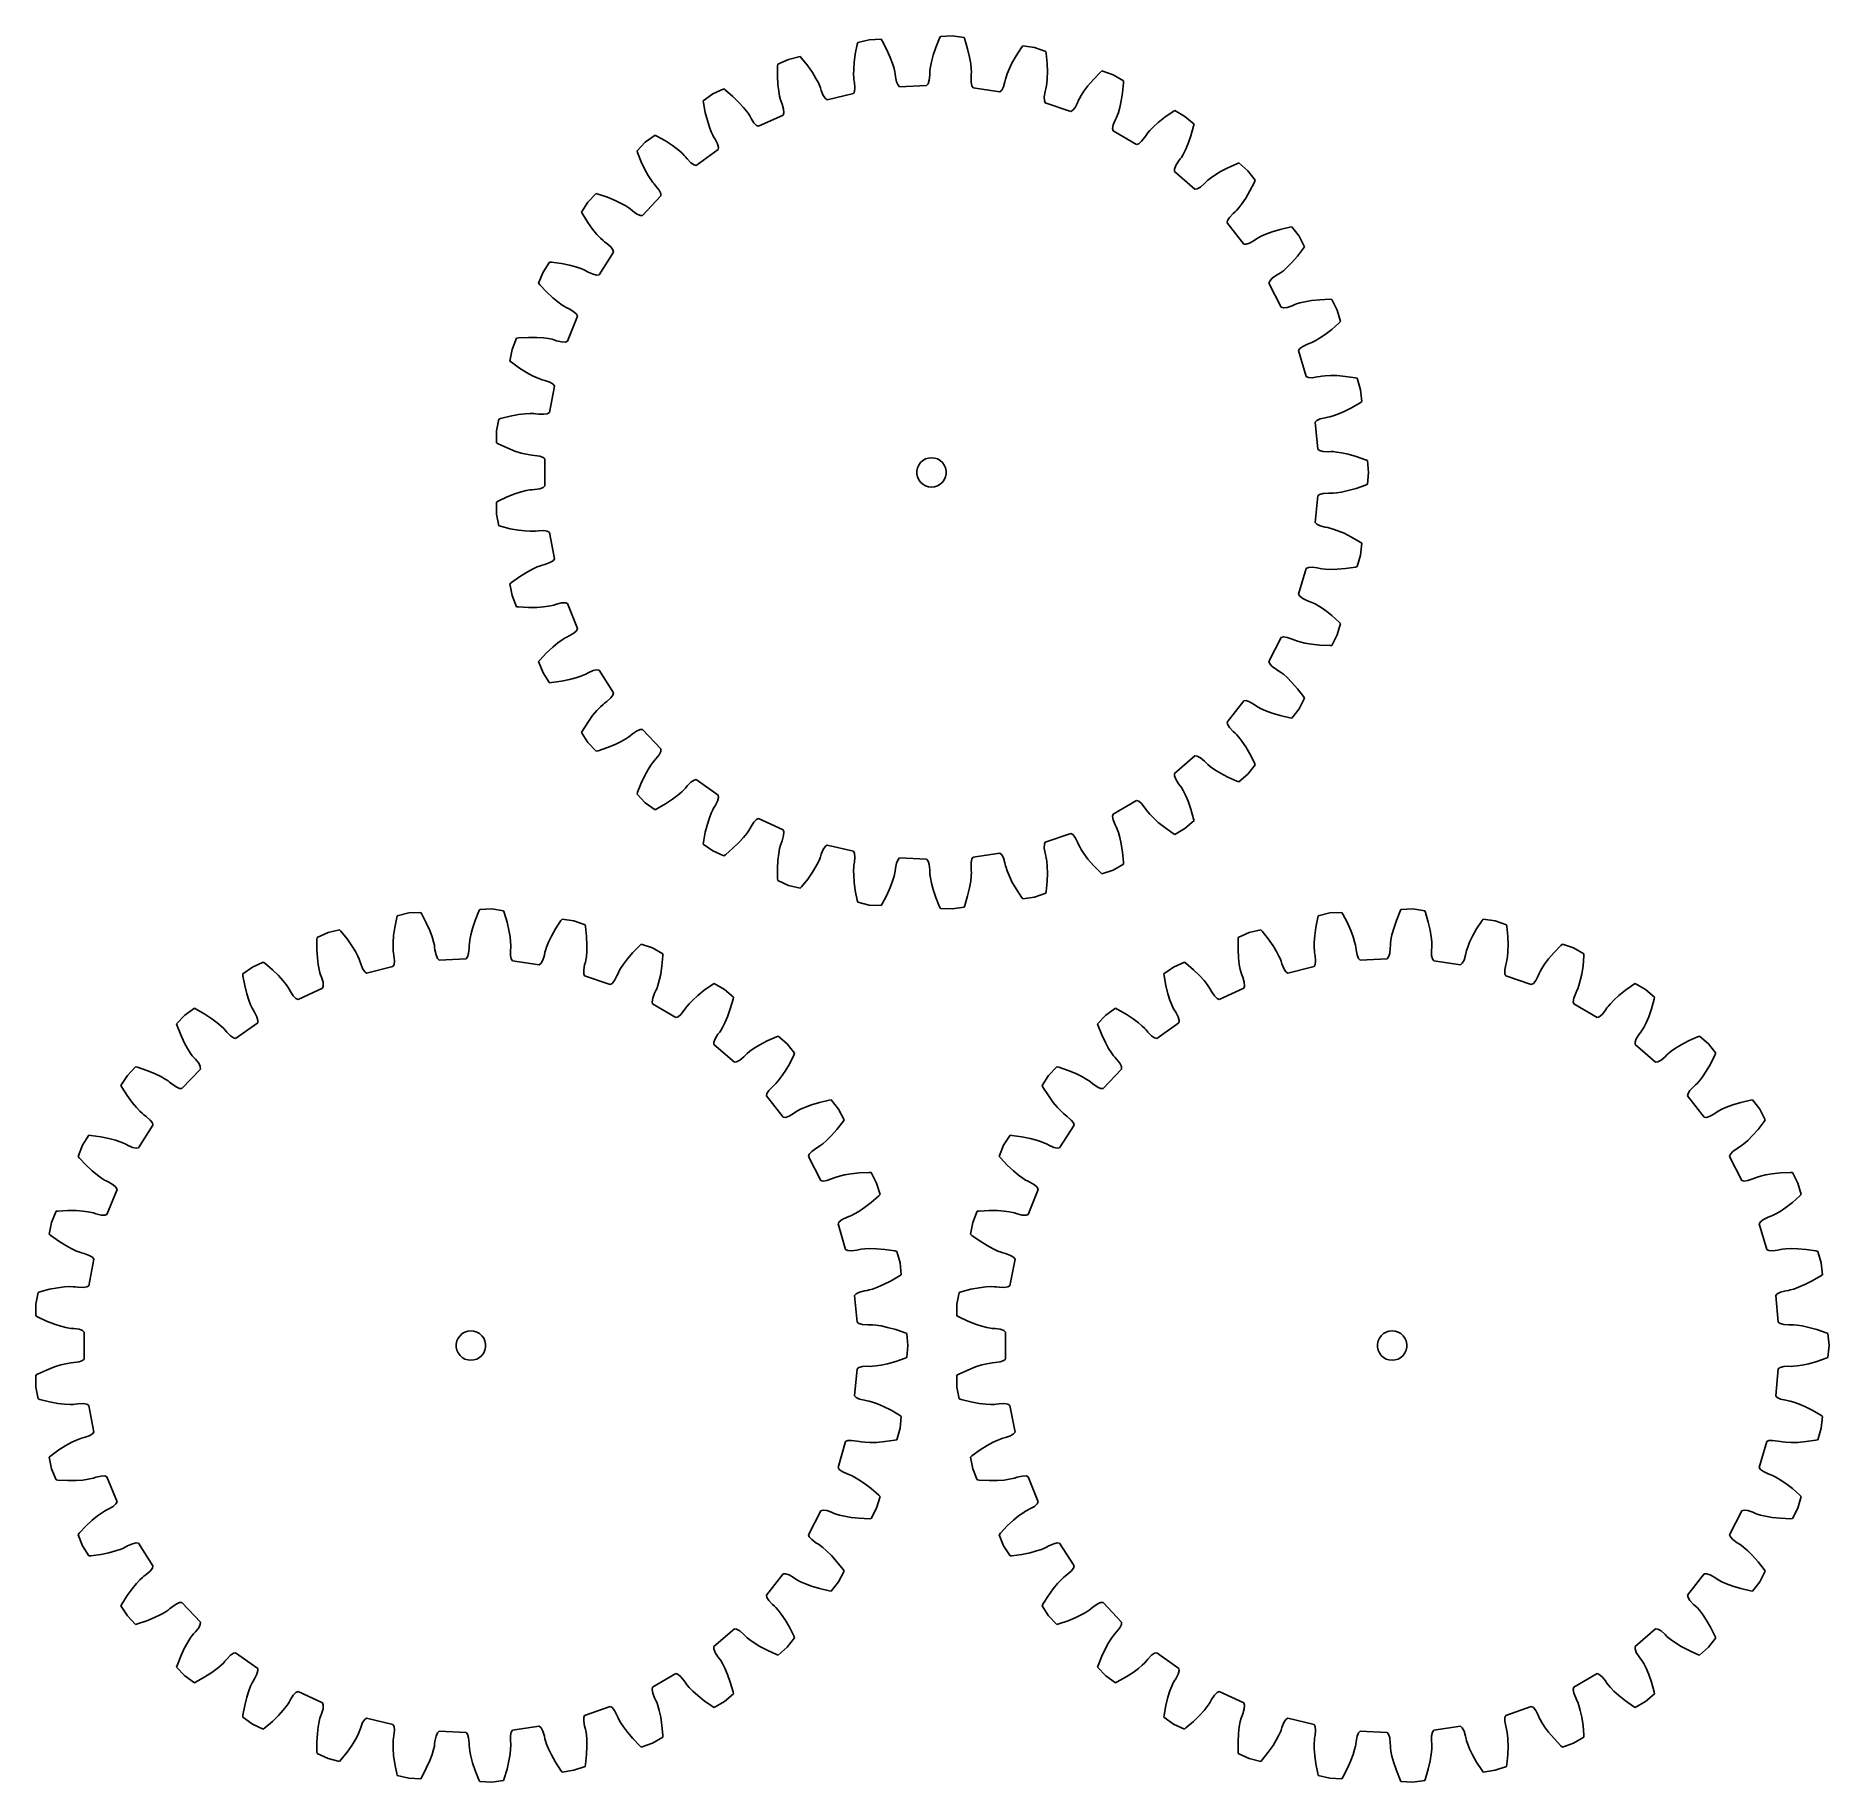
# Model space of a CAD drawing. Extents: x 0 to 183, y 0 to 178.
import ezdxf

# ---------------------------------------------------------------- set-up
doc = ezdxf.new("R2010")
doc.units = 0

msp = doc.modelspace()

# ---------------------------------------------------------------- linework, layer by layer
for p, q in [((84.98, 177.65), (83.8, 177.36)), ((86.2, 177.71), (84.98, 177.65)), ((86.3, 177.54), (86.2, 177.71)), ((86.77, 176.64), (86.3, 177.54)), ((92.14, 177.82), (91.76, 176.88)), ((92.23, 177.99), (92.14, 177.82)), ((93.44, 178.05), (92.23, 177.99)), ((94.65, 177.88), (93.44, 178.05)), ((94.72, 177.69), (94.65, 177.88)), ((95.01, 176.72), (94.72, 177.69)), ((76.75, 175.65), (75.64, 175.15)), ((77.93, 175.94), (76.75, 175.65)), ((78.06, 175.79), (77.93, 175.94)), ((78.7, 175), (78.06, 175.79)), ((83.55, 176.18), (83.43, 175.33)), ((83.75, 177.17), (83.55, 176.18)), ((83.8, 177.36), (83.75, 177.17)), ((87.12, 175.86), (86.77, 176.64)), ((87.36, 175.22), (87.12, 175.86)), ((91.49, 176.07), (91.31, 175.41)), ((91.76, 176.88), (91.49, 176.07)), ((95.21, 175.89), (95.01, 176.72)), ((95.32, 175.21), (95.21, 175.89)), ((99.95, 176.01), (99.53, 175.27)), ((100.51, 176.86), (99.95, 176.01)), ((100.62, 177.02), (100.51, 176.86)), ((101.83, 176.85), (100.62, 177.02)), ((102.98, 176.45), (101.83, 176.85)), ((103.01, 176.25), (102.98, 176.45)), ((103.12, 175.24), (103.01, 176.25)), ((75.63, 174.95), (75.62, 173.93)), ((75.62, 173.93), (75.67, 173.08)), ((75.64, 175.15), (75.63, 174.95)), ((79.19, 174.3), (78.7, 175)), ((79.54, 173.71), (79.19, 174.3)), ((79.79, 173.25), (79.54, 173.71)), ((83.39, 174.65), (83.38, 174.12)), ((83.38, 174.12), (83.4, 173.76)), ((83.43, 175.33), (83.39, 174.65)), ((83.4, 173.76), (83.42, 173.57)), ((87.51, 174.72), (87.36, 175.22)), ((87.59, 174.37), (87.51, 174.72)), ((87.62, 174.17), (87.59, 174.37)), ((87.65, 173.89), (87.62, 174.17)), ((87.76, 173.37), (87.65, 173.89)), ((91.14, 174.06), (91.09, 173.53)), ((91.16, 174.54), (91.14, 174.34)), ((91.14, 174.34), (91.14, 174.06)), ((91.21, 174.89), (91.16, 174.54)), ((91.31, 175.41), (91.21, 174.89)), ((95.37, 174.69), (95.32, 175.21)), ((95.36, 173.86), (95.38, 174.14)), ((95.36, 173.32), (95.36, 173.86)), ((95.39, 174.34), (95.37, 174.69)), ((95.38, 174.14), (95.39, 174.34)), ((98.92, 173.83), (98.87, 173.64)), ((99.03, 174.17), (98.92, 173.83)), ((99.23, 174.65), (99.03, 174.17)), ((99.53, 175.27), (99.23, 174.65)), ((103.15, 174.39), (103.12, 175.24)), ((103.13, 173.71), (103.15, 174.39)), ((108.54, 174.34), (107.83, 173.61)), ((108.69, 174.47), (108.54, 174.34)), ((109.84, 174.08), (108.69, 174.47)), ((110.89, 173.47), (109.84, 174.08)), ((69.04, 172.13), (68.05, 171.43)), ((70.15, 172.64), (69.04, 172.13)), ((70.31, 172.52), (70.15, 172.64)), ((71.08, 171.86), (70.31, 172.52)), ((75.67, 173.08), (75.75, 172.4)), ((75.75, 172.4), (75.84, 171.89)), ((75.84, 171.89), (75.93, 171.54)), ((79.93, 172.92), (79.79, 173.25)), ((80, 172.74), (79.93, 172.92)), ((80.08, 172.47), (80, 172.74)), ((80.29, 171.97), (80.08, 172.47)), ((80.5, 171.66), (80.29, 171.97)), ((83.37, 172.17), (80.69, 171.52)), ((83.48, 172.38), (83.37, 172.17)), ((83.42, 173.57), (83.48, 173.29)), ((83.48, 173.29), (83.52, 172.76)), ((83.52, 172.76), (83.48, 172.38)), ((87.91, 173.02), (87.76, 173.37)), ((88.07, 172.85), (87.91, 173.02)), ((90.82, 172.98), (88.07, 172.85)), ((90.97, 173.16), (90.82, 172.98)), ((91.09, 173.53), (90.97, 173.16)), ((95.44, 172.95), (95.36, 173.32)), ((95.57, 172.75), (95.44, 172.95)), ((98.3, 172.36), (95.57, 172.75)), ((98.48, 172.51), (98.3, 172.36)), ((98.66, 172.85), (98.48, 172.51)), ((98.81, 173.36), (98.66, 172.85)), ((98.87, 173.64), (98.81, 173.36)), ((102.82, 171.84), (102.91, 172.37)), ((102.91, 172.37), (102.99, 172.64)), ((102.99, 172.64), (103.03, 172.83)), ((103.03, 172.83), (103.09, 173.18)), ((103.09, 173.18), (103.13, 173.71)), ((106.58, 171.97), (106.41, 171.66)), ((106.87, 172.41), (106.58, 171.97)), ((107.28, 172.96), (106.87, 172.41)), ((107.83, 173.61), (107.28, 172.96)), ((110.67, 171.42), (110.8, 172.26)), ((110.8, 172.26), (110.89, 173.27)), ((110.89, 173.27), (110.89, 173.47)), ((68.05, 171.43), (68.07, 171.23)), ((68.07, 171.23), (68.26, 170.23)), ((68.26, 170.23), (68.47, 169.41)), ((71.69, 171.27), (71.08, 171.86)), ((72.15, 170.76), (71.69, 171.27)), ((72.48, 170.35), (72.15, 170.76)), ((72.69, 170.06), (72.48, 170.35)), ((72.79, 169.89), (72.69, 170.06)), ((75.93, 171.54), (75.99, 171.35)), ((75.99, 171.35), (76.1, 171.09)), ((76.1, 171.09), (76.24, 170.57)), ((76.27, 170.2), (76.2, 169.97)), ((76.24, 170.57), (76.27, 170.2)), ((80.69, 171.52), (80.5, 171.66)), ((102.83, 171.46), (102.82, 171.84)), ((102.92, 171.24), (102.83, 171.46)), ((105.52, 170.34), (102.92, 171.24)), ((105.72, 170.46), (105.52, 170.34)), ((105.96, 170.75), (105.72, 170.46)), ((106.21, 171.22), (105.96, 170.75)), ((106.32, 171.49), (106.21, 171.22)), ((106.41, 171.66), (106.32, 171.49)), ((110.26, 169.9), (110.38, 170.24)), ((110.38, 170.24), (110.52, 170.74)), ((110.52, 170.74), (110.67, 171.42)), ((115.95, 170.35), (115.12, 169.76)), ((116.12, 170.45), (115.95, 170.35)), ((117.17, 169.84), (116.12, 170.45)), ((68.47, 169.41), (68.68, 168.75)), ((68.68, 168.75), (68.87, 168.26)), ((68.87, 168.26), (69.02, 167.94)), ((72.92, 169.64), (72.79, 169.89)), ((73.21, 169.19), (72.92, 169.64)), ((73.48, 168.92), (73.21, 169.19)), ((73.7, 168.83), (73.48, 168.92)), ((76.2, 169.97), (73.7, 168.83)), ((109.79, 168.6), (109.86, 168.97)), ((109.84, 168.37), (109.79, 168.6)), ((112.23, 166.99), (109.84, 168.37)), ((109.86, 168.97), (110.05, 169.47)), ((110.05, 169.47), (110.18, 169.72)), ((110.18, 169.72), (110.26, 169.9)), ((113.58, 168.39), (113.35, 168.12)), ((113.95, 168.77), (113.58, 168.39)), ((114.45, 169.23), (113.95, 168.77)), ((115.12, 169.76), (114.45, 169.23)), ((118.09, 169.04), (117.17, 169.84)), ((117.77, 167.87), (118.05, 168.85)), ((118.05, 168.85), (118.09, 169.04)), ((62.14, 167.22), (61.3, 166.34)), ((63.13, 167.92), (62.14, 167.22)), ((63.31, 167.84), (63.13, 167.92)), ((64.19, 167.34), (63.31, 167.84)), ((64.91, 166.87), (64.19, 167.34)), ((65.46, 166.46), (64.91, 166.87)), ((65.85, 166.12), (65.46, 166.46)), ((69.58, 166.45), (67.34, 164.85)), ((69.02, 167.94), (69.11, 167.77)), ((69.11, 167.77), (69.26, 167.53)), ((69.26, 167.53), (69.51, 167.05)), ((69.51, 167.05), (69.6, 166.68)), ((69.6, 166.68), (69.58, 166.45)), ((112.45, 167.06), (112.23, 166.99)), ((112.74, 167.31), (112.45, 167.06)), ((113.08, 167.72), (112.74, 167.31)), ((113.23, 167.96), (113.08, 167.72)), ((113.35, 168.12), (113.23, 167.96)), ((116.98, 165.97), (117.22, 166.44)), ((117.22, 166.44), (117.49, 167.07)), ((117.49, 167.07), (117.77, 167.87)), ((61.3, 166.34), (61.36, 166.15)), ((61.36, 166.15), (61.73, 165.2)), ((61.73, 165.2), (62.09, 164.43)), ((66.11, 165.87), (65.85, 166.12)), ((66.24, 165.72), (66.11, 165.87)), ((66.42, 165.5), (66.24, 165.72)), ((66.79, 165.12), (66.42, 165.5)), ((67.11, 164.9), (66.79, 165.12)), ((67.34, 164.85), (67.11, 164.9)), ((116.1, 164.47), (116.23, 164.82)), ((116.23, 164.82), (116.51, 165.28)), ((116.51, 165.28), (116.69, 165.5)), ((116.69, 165.5), (116.8, 165.66)), ((116.8, 165.66), (116.98, 165.97)), ((121.54, 164.6), (120.79, 164.21)), ((122.47, 165.02), (121.54, 164.6)), ((122.66, 165.09), (122.47, 165.02)), ((123.58, 164.29), (122.66, 165.09)), ((62.09, 164.43), (62.42, 163.83)), ((62.42, 163.83), (62.7, 163.39)), ((62.7, 163.39), (62.91, 163.1)), ((62.91, 163.1), (63.04, 162.95)), ((63.04, 162.95), (63.23, 162.74)), ((63.23, 162.74), (63.56, 162.31)), ((116.1, 164.23), (116.1, 164.47)), ((118.18, 162.43), (116.1, 164.23)), ((119.15, 162.99), (118.75, 162.64)), ((119.35, 163.19), (119.15, 162.99)), ((119.5, 163.33), (119.35, 163.19)), ((119.78, 163.55), (119.5, 163.33)), ((120.2, 163.85), (119.78, 163.55)), ((120.79, 164.21), (120.2, 163.85)), ((124.33, 163.33), (123.58, 164.29)), ((123.79, 162.25), (124.25, 163.15)), ((124.25, 163.15), (124.33, 163.33)), ((56.29, 161.09), (55.64, 160.06)), ((57.14, 161.97), (56.29, 161.09)), ((57.33, 161.92), (57.14, 161.97)), ((58.29, 161.59), (57.33, 161.92)), ((59.08, 161.27), (58.29, 161.59)), ((59.69, 160.97), (59.08, 161.27)), ((60.15, 160.71), (59.69, 160.97)), ((63.74, 161.74), (61.84, 159.75)), ((63.56, 162.31), (63.72, 161.97)), ((63.72, 161.97), (63.74, 161.74)), ((118.41, 162.46), (118.18, 162.43)), ((118.75, 162.64), (118.41, 162.46)), ((122.65, 160.53), (122.97, 160.94)), ((122.97, 160.94), (123.36, 161.51)), ((123.36, 161.51), (123.79, 162.25)), ((55.64, 160.06), (55.73, 159.89)), ((55.73, 159.89), (56.27, 159.03)), ((60.45, 160.51), (60.15, 160.71)), ((60.6, 160.4), (60.45, 160.51)), ((60.82, 160.21), (60.6, 160.4)), ((61.26, 159.9), (60.82, 160.21)), ((61.61, 159.75), (61.26, 159.9)), ((61.84, 159.75), (61.61, 159.75)), ((121.46, 158.99), (121.5, 159.22)), ((121.5, 159.22), (121.7, 159.54)), ((121.7, 159.54), (122.07, 159.94)), ((122.07, 159.94), (122.28, 160.12)), ((122.28, 160.12), (122.42, 160.26)), ((122.42, 160.26), (122.65, 160.53)), ((56.27, 159.03), (56.77, 158.34)), ((56.77, 158.34), (57.21, 157.81)), ((57.21, 157.81), (57.57, 157.43)), ((57.57, 157.43), (57.83, 157.18)), ((123.16, 156.83), (121.46, 158.99)), ((124.46, 157.35), (124.22, 157.19)), ((124.62, 157.46), (124.46, 157.35)), ((124.94, 157.62), (124.62, 157.46)), ((125.42, 157.84), (124.94, 157.62)), ((126.06, 158.08), (125.42, 157.84)), ((126.88, 158.32), (126.06, 158.08)), ((127.87, 158.56), (126.88, 158.32)), ((128.06, 158.59), (127.87, 158.56)), ((128.81, 157.63), (128.06, 158.59)), ((129.37, 156.55), (128.81, 157.63)), ((58.91, 156.01), (57.42, 153.69)), ((57.83, 157.18), (57.98, 157.06)), ((57.98, 157.06), (58.21, 156.89)), ((58.21, 156.89), (58.61, 156.54)), ((58.61, 156.54), (58.84, 156.24)), ((58.84, 156.24), (58.91, 156.01)), ((123.4, 156.81), (123.16, 156.83)), ((123.76, 156.93), (123.4, 156.81)), ((124.22, 157.19), (123.76, 156.93)), ((128.08, 154.94), (128.64, 155.58)), ((128.64, 155.58), (129.26, 156.39)), ((129.26, 156.39), (129.37, 156.55)), ((51.71, 153.96), (51.26, 152.83)), ((52.37, 154.98), (51.71, 153.96)), ((52.57, 154.97), (52.37, 154.98)), ((53.58, 154.83), (52.57, 154.97)), ((54.41, 154.66), (53.58, 154.83)), ((55.07, 154.49), (54.41, 154.66)), ((55.57, 154.32), (55.07, 154.49)), ((55.9, 154.18), (55.57, 154.32)), ((56.08, 154.1), (55.9, 154.18)), ((56.32, 153.96), (56.08, 154.1)), ((56.81, 153.74), (56.32, 153.96)), ((57.18, 153.66), (56.81, 153.74)), ((57.42, 153.69), (57.18, 153.66)), ((126.07, 153.33), (126.51, 153.64)), ((126.51, 153.64), (126.75, 153.78)), ((126.75, 153.78), (126.91, 153.89)), ((126.91, 153.89), (127.2, 154.11)), ((127.2, 154.11), (127.59, 154.46)), ((127.59, 154.46), (128.08, 154.94)), ((51.26, 152.83), (51.39, 152.68)), ((51.39, 152.68), (52.08, 151.94)), ((52.08, 151.94), (52.7, 151.35)), ((125.73, 152.82), (125.82, 153.05)), ((126.99, 150.38), (125.73, 152.82)), ((125.82, 153.05), (126.07, 153.33)), ((52.7, 151.35), (53.23, 150.92)), ((53.23, 150.92), (53.66, 150.61)), ((53.66, 150.61), (53.96, 150.42)), ((53.96, 150.42), (54.13, 150.33)), ((54.13, 150.33), (54.39, 150.21)), ((54.39, 150.21), (54.85, 149.93)), ((127.22, 150.32), (126.99, 150.38)), ((127.6, 150.37), (127.22, 150.32)), ((128.11, 150.54), (127.6, 150.37)), ((128.37, 150.65), (128.11, 150.54)), ((128.55, 150.72), (128.37, 150.65)), ((128.89, 150.83), (128.55, 150.72)), ((129.4, 150.94), (128.89, 150.83)), ((130.08, 151.06), (129.4, 150.94)), ((130.93, 151.15), (130.08, 151.06)), ((131.94, 151.19), (130.93, 151.15)), ((132.14, 151.18), (131.94, 151.19)), ((132.7, 150.1), (132.14, 151.18)), ((133.04, 148.93), (132.7, 150.1)), ((55.24, 149.47), (54.22, 146.91)), ((54.85, 149.93), (55.13, 149.68)), ((55.13, 149.68), (55.24, 149.47)), ((131.46, 147.6), (132.14, 148.12)), ((132.14, 148.12), (132.9, 148.79)), ((132.9, 148.79), (133.04, 148.93)), ((49.02, 147.22), (48.57, 146.09)), ((49.21, 147.25), (49.02, 147.22)), ((50.23, 147.3), (49.21, 147.25)), ((51.08, 147.3), (50.23, 147.3)), ((51.77, 147.25), (51.08, 147.3)), ((52.28, 147.18), (51.77, 147.25)), ((52.64, 147.11), (52.28, 147.18)), ((52.82, 147.05), (52.64, 147.11)), ((53.09, 146.96), (52.82, 147.05)), ((53.61, 146.84), (53.09, 146.96)), ((53.99, 146.83), (53.61, 146.84)), ((54.22, 146.91), (53.99, 146.83)), ((128.89, 146.17), (129.19, 146.39)), ((129.19, 146.39), (129.67, 146.62)), ((129.67, 146.62), (129.94, 146.71)), ((129.94, 146.71), (130.12, 146.79)), ((130.12, 146.79), (130.44, 146.95)), ((130.44, 146.95), (130.89, 147.22)), ((130.89, 147.22), (131.46, 147.6)), ((48.57, 146.09), (48.34, 144.9)), ((48.34, 144.9), (48.49, 144.77)), ((48.49, 144.77), (49.31, 144.18)), ((128.76, 145.96), (128.89, 146.17)), ((129.54, 143.32), (128.76, 145.96)), ((49.31, 144.18), (50.03, 143.72)), ((50.03, 143.72), (50.63, 143.39)), ((50.63, 143.39), (51.11, 143.17)), ((51.11, 143.17), (51.44, 143.04)), ((51.44, 143.04), (51.63, 142.98)), ((51.63, 142.98), (51.9, 142.91)), ((51.9, 142.91), (52.41, 142.73)), ((52.41, 142.73), (52.73, 142.54)), ((129.75, 143.22), (129.54, 143.32)), ((130.13, 143.2), (129.75, 143.22)), ((130.66, 143.27), (130.13, 143.2)), ((130.94, 143.33), (130.66, 143.27)), ((131.13, 143.37), (130.94, 143.33)), ((131.48, 143.4), (131.13, 143.37)), ((132.01, 143.42), (131.48, 143.4)), ((132.69, 143.41), (132.01, 143.42)), ((133.54, 143.33), (132.69, 143.41)), ((134.55, 143.18), (133.54, 143.33)), ((134.74, 143.14), (134.55, 143.18)), ((135.08, 141.97), (134.74, 143.14)), ((52.88, 142.35), (52.36, 139.65)), ((52.73, 142.54), (52.88, 142.35)), ((135.2, 140.76), (135.08, 141.97)), ((47.19, 138.97), (46.96, 137.77)), ((47.38, 139.03), (47.19, 138.97)), ((48.37, 139.28), (47.38, 139.03)), ((49.2, 139.43), (48.37, 139.28)), ((49.89, 139.51), (49.2, 139.43)), ((50.41, 139.54), (49.89, 139.51)), ((50.77, 139.54), (50.41, 139.54)), ((50.96, 139.52), (50.77, 139.54)), ((51.24, 139.49), (50.96, 139.52)), ((51.78, 139.47), (51.24, 139.49)), ((52.15, 139.53), (51.78, 139.47)), ((52.36, 139.65), (52.15, 139.53)), ((130.6, 138.83), (130.94, 138.99)), ((130.94, 138.99), (131.46, 139.12)), ((131.46, 139.12), (131.74, 139.17)), ((131.74, 139.17), (131.93, 139.21)), ((131.93, 139.21), (132.27, 139.31)), ((132.27, 139.31), (132.77, 139.48)), ((132.77, 139.48), (133.4, 139.75)), ((133.4, 139.75), (134.16, 140.14)), ((134.16, 140.14), (135.04, 140.65)), ((135.04, 140.65), (135.2, 140.76)), ((46.96, 137.77), (46.96, 136.56)), ((130.44, 138.66), (130.6, 138.83)), ((130.7, 135.92), (130.44, 138.66)), ((46.96, 136.56), (47.14, 136.46)), ((47.14, 136.46), (48.06, 136.03)), ((48.06, 136.03), (48.85, 135.72)), ((48.85, 135.72), (49.5, 135.52)), ((49.5, 135.52), (50.01, 135.39)), ((50.01, 135.39), (50.36, 135.32)), ((50.36, 135.32), (50.56, 135.3)), ((130.89, 135.78), (130.7, 135.92)), ((131.25, 135.68), (130.89, 135.78)), ((131.79, 135.65), (131.25, 135.68)), ((132.07, 135.66), (131.79, 135.65)), ((132.27, 135.66), (132.07, 135.66)), ((132.63, 135.62), (132.27, 135.66)), ((133.14, 135.55), (132.63, 135.62)), ((133.81, 135.4), (133.14, 135.55)), ((134.63, 135.17), (133.81, 135.4)), ((50.56, 135.3), (50.84, 135.28)), ((50.84, 135.28), (51.37, 135.2)), ((51.37, 135.2), (51.73, 135.07)), ((51.73, 135.07), (51.9, 134.91)), ((51.9, 134.91), (51.9, 132.16)), ((89.83, 133.7), (89.9, 134)), ((89.83, 133.38), (89.83, 133.7)), ((89.9, 134), (90.03, 134.29)), ((90.03, 134.29), (90.21, 134.54)), ((90.21, 134.54), (90.44, 134.75)), ((90.44, 134.75), (90.71, 134.91)), ((90.71, 134.91), (91.01, 135.01)), ((91.01, 135.01), (91.32, 135.04)), ((91.32, 135.04), (91.64, 135.01)), ((91.64, 135.01), (91.93, 134.91)), ((91.93, 134.91), (92.21, 134.75)), ((92.21, 134.75), (92.44, 134.54)), ((92.44, 134.54), (92.62, 134.29)), ((92.62, 134.29), (92.75, 134)), ((92.75, 134), (92.82, 133.7)), ((92.82, 133.7), (92.82, 133.38)), ((135.59, 134.83), (134.63, 135.17)), ((135.77, 134.75), (135.59, 134.83)), ((135.89, 133.54), (135.77, 134.75)), ((135.77, 132.33), (135.89, 133.54)), ((50.01, 131.69), (49.5, 131.56)), ((50.36, 131.75), (50.01, 131.69)), ((50.56, 131.78), (50.36, 131.75)), ((50.84, 131.79), (50.56, 131.78)), ((51.37, 131.87), (50.84, 131.79)), ((51.73, 132), (51.37, 131.87)), ((51.9, 132.16), (51.73, 132)), ((89.9, 133.08), (89.83, 133.38)), ((90.03, 132.79), (89.9, 133.08)), ((90.21, 132.54), (90.03, 132.79)), ((90.44, 132.33), (90.21, 132.54)), ((90.71, 132.17), (90.44, 132.33)), ((91.01, 132.07), (90.71, 132.17)), ((91.32, 132.04), (91.01, 132.07)), ((91.64, 132.07), (91.32, 132.04)), ((91.93, 132.17), (91.64, 132.07)), ((92.21, 132.33), (91.93, 132.17)), ((92.44, 132.54), (92.21, 132.33)), ((92.62, 132.79), (92.44, 132.54)), ((92.75, 133.08), (92.62, 132.79)), ((92.82, 133.38), (92.75, 133.08)), ((133.14, 131.53), (133.81, 131.68)), ((133.81, 131.68), (134.63, 131.91)), ((134.63, 131.91), (135.59, 132.25)), ((135.59, 132.25), (135.77, 132.33)), ((47.14, 130.61), (46.96, 130.52)), ((46.96, 130.52), (46.96, 129.3)), ((48.06, 131.04), (47.14, 130.61)), ((48.85, 131.35), (48.06, 131.04)), ((49.5, 131.56), (48.85, 131.35)), ((130.44, 128.42), (130.7, 131.16)), ((130.7, 131.16), (130.89, 131.3)), ((130.89, 131.3), (131.25, 131.4)), ((131.25, 131.4), (131.79, 131.43)), ((131.79, 131.43), (132.07, 131.42)), ((132.07, 131.42), (132.27, 131.42)), ((132.27, 131.42), (132.63, 131.45)), ((132.63, 131.45), (133.14, 131.53)), ((46.96, 129.3), (47.19, 128.11)), ((47.19, 128.11), (47.38, 128.05)), ((47.38, 128.05), (48.37, 127.8)), ((130.6, 128.25), (130.44, 128.42)), ((130.94, 128.08), (130.6, 128.25)), ((131.46, 127.95), (130.94, 128.08)), ((48.37, 127.8), (49.2, 127.65)), ((49.2, 127.65), (49.89, 127.57)), ((49.89, 127.57), (50.41, 127.54)), ((50.41, 127.54), (50.77, 127.54)), ((50.77, 127.54), (50.96, 127.55)), ((50.96, 127.55), (51.24, 127.59)), ((51.24, 127.59), (51.78, 127.61)), ((51.78, 127.61), (52.15, 127.55)), ((52.15, 127.55), (52.36, 127.43)), ((52.36, 127.43), (52.88, 124.73)), ((131.74, 127.91), (131.46, 127.95)), ((131.93, 127.87), (131.74, 127.91)), ((132.27, 127.77), (131.93, 127.87)), ((132.77, 127.6), (132.27, 127.77)), ((133.4, 127.33), (132.77, 127.6)), ((134.16, 126.94), (133.4, 127.33)), ((135.04, 126.43), (134.16, 126.94)), ((135.2, 126.32), (135.04, 126.43)), ((135.08, 125.11), (135.2, 126.32)), ((52.41, 124.34), (51.9, 124.16)), ((52.73, 124.54), (52.41, 124.34)), ((52.88, 124.73), (52.73, 124.54)), ((134.74, 123.94), (135.08, 125.11)), ((49.31, 122.9), (48.49, 122.3)), ((50.03, 123.35), (49.31, 122.9)), ((50.63, 123.68), (50.03, 123.35)), ((51.11, 123.9), (50.63, 123.68)), ((51.44, 124.03), (51.11, 123.9)), ((51.63, 124.09), (51.44, 124.03)), ((51.9, 124.16), (51.63, 124.09)), ((128.76, 121.11), (129.54, 123.75)), ((129.54, 123.75), (129.75, 123.85)), ((129.75, 123.85), (130.13, 123.88)), ((130.13, 123.88), (130.66, 123.81)), ((130.66, 123.81), (130.94, 123.74)), ((130.94, 123.74), (131.13, 123.71)), ((131.13, 123.71), (131.48, 123.67)), ((131.48, 123.67), (132.01, 123.65)), ((132.01, 123.65), (132.69, 123.67)), ((132.69, 123.67), (133.54, 123.74)), ((133.54, 123.74), (134.55, 123.89)), ((134.55, 123.89), (134.74, 123.94)), ((48.49, 122.3), (48.34, 122.18)), ((48.34, 122.18), (48.57, 120.98)), ((48.57, 120.98), (49.02, 119.85)), ((128.89, 120.91), (128.76, 121.11)), ((129.19, 120.69), (128.89, 120.91)), ((129.67, 120.46), (129.19, 120.69)), ((49.02, 119.85), (49.21, 119.83)), ((49.21, 119.83), (50.23, 119.77)), ((50.23, 119.77), (51.08, 119.78)), ((51.08, 119.78), (51.77, 119.83)), ((51.77, 119.83), (52.28, 119.9)), ((52.28, 119.9), (52.64, 119.97)), ((52.64, 119.97), (52.82, 120.02)), ((52.82, 120.02), (53.09, 120.11)), ((53.09, 120.11), (53.61, 120.24)), ((53.61, 120.24), (53.99, 120.25)), ((53.99, 120.25), (54.22, 120.16)), ((54.22, 120.16), (55.24, 117.61)), ((129.94, 120.36), (129.67, 120.46)), ((130.12, 120.29), (129.94, 120.36)), ((130.44, 120.13), (130.12, 120.29)), ((130.89, 119.86), (130.44, 120.13)), ((131.46, 119.48), (130.89, 119.86)), ((132.14, 118.95), (131.46, 119.48)), ((132.9, 118.28), (132.14, 118.95)), ((54.85, 117.14), (54.39, 116.87)), ((55.13, 117.4), (54.85, 117.14)), ((55.24, 117.61), (55.13, 117.4)), ((132.7, 116.98), (133.04, 118.14)), ((133.04, 118.14), (132.9, 118.28)), ((52.7, 115.72), (52.08, 115.14)), ((53.23, 116.16), (52.7, 115.72)), ((53.66, 116.47), (53.23, 116.16)), ((53.96, 116.66), (53.66, 116.47)), ((54.13, 116.75), (53.96, 116.66)), ((54.39, 116.87), (54.13, 116.75)), ((125.73, 114.25), (126.99, 116.7)), ((126.99, 116.7), (127.22, 116.76)), ((127.22, 116.76), (127.6, 116.71)), ((127.6, 116.71), (128.11, 116.54)), ((128.11, 116.54), (128.37, 116.42)), ((128.37, 116.42), (128.55, 116.36)), ((128.55, 116.36), (128.89, 116.25)), ((128.89, 116.25), (129.4, 116.13)), ((129.4, 116.13), (130.08, 116.02)), ((130.08, 116.02), (130.93, 115.93)), ((130.93, 115.93), (131.94, 115.89)), ((131.94, 115.89), (132.14, 115.89)), ((132.14, 115.89), (132.7, 116.98)), ((51.39, 114.4), (51.26, 114.25)), ((51.26, 114.25), (51.71, 113.12)), ((52.08, 115.14), (51.39, 114.4)), ((56.81, 113.34), (57.18, 113.42)), ((57.18, 113.42), (57.42, 113.38)), ((57.42, 113.38), (58.91, 111.07)), ((125.82, 114.03), (125.73, 114.25)), ((126.07, 113.75), (125.82, 114.03)), ((126.51, 113.44), (126.07, 113.75)), ((126.75, 113.29), (126.51, 113.44)), ((51.71, 113.12), (52.37, 112.09)), ((52.37, 112.09), (52.57, 112.11)), ((52.57, 112.11), (53.58, 112.25)), ((53.58, 112.25), (54.41, 112.41)), ((54.41, 112.41), (55.07, 112.59)), ((55.07, 112.59), (55.57, 112.76)), ((55.57, 112.76), (55.9, 112.9)), ((55.9, 112.9), (56.08, 112.98)), ((56.08, 112.98), (56.32, 113.12)), ((56.32, 113.12), (56.81, 113.34)), ((126.91, 113.18), (126.75, 113.29)), ((127.2, 112.96), (126.91, 113.18)), ((127.59, 112.62), (127.2, 112.96)), ((128.08, 112.13), (127.59, 112.62)), ((128.64, 111.49), (128.08, 112.13)), ((57.83, 109.89), (57.57, 109.65)), ((57.98, 110.02), (57.83, 109.89)), ((58.21, 110.18), (57.98, 110.02)), ((58.61, 110.54), (58.21, 110.18)), ((58.84, 110.84), (58.61, 110.54)), ((58.91, 111.07), (58.84, 110.84)), ((121.46, 108.09), (123.16, 110.25)), ((123.16, 110.25), (123.4, 110.27)), ((123.4, 110.27), (123.76, 110.15)), ((123.76, 110.15), (124.22, 109.89)), ((124.22, 109.89), (124.46, 109.72)), ((124.46, 109.72), (124.62, 109.62)), ((129.26, 110.69), (128.64, 111.49)), ((128.81, 109.45), (129.37, 110.53)), ((129.37, 110.53), (129.26, 110.69)), ((56.27, 108.05), (55.73, 107.19)), ((56.77, 108.74), (56.27, 108.05)), ((57.21, 109.27), (56.77, 108.74)), ((57.57, 109.65), (57.21, 109.27)), ((121.5, 107.86), (121.46, 108.09)), ((124.62, 109.62), (124.94, 109.45)), ((124.94, 109.45), (125.42, 109.24)), ((125.42, 109.24), (126.06, 109)), ((126.06, 109), (126.88, 108.75)), ((126.88, 108.75), (127.87, 108.52)), ((127.87, 108.52), (128.06, 108.49)), ((128.06, 108.49), (128.81, 109.45)), ((55.73, 107.19), (55.64, 107.02)), ((55.64, 107.02), (56.29, 105.99)), ((59.08, 105.81), (59.69, 106.11)), ((59.69, 106.11), (60.15, 106.37)), ((60.15, 106.37), (60.45, 106.57)), ((60.45, 106.57), (60.6, 106.68)), ((60.6, 106.68), (60.82, 106.87)), ((60.82, 106.87), (61.26, 107.17)), ((61.26, 107.17), (61.61, 107.32)), ((61.61, 107.32), (61.84, 107.33)), ((61.84, 107.33), (63.74, 105.34)), ((121.7, 107.53), (121.5, 107.86)), ((122.07, 107.14), (121.7, 107.53)), ((122.28, 106.95), (122.07, 107.14)), ((122.42, 106.82), (122.28, 106.95)), ((122.65, 106.55), (122.42, 106.82)), ((122.97, 106.13), (122.65, 106.55)), ((123.36, 105.56), (122.97, 106.13)), ((56.29, 105.99), (57.14, 105.11)), ((57.14, 105.11), (57.33, 105.16)), ((57.33, 105.16), (58.29, 105.49)), ((58.29, 105.49), (59.08, 105.81)), ((63.23, 104.34), (63.04, 104.13)), ((63.56, 104.76), (63.23, 104.34)), ((63.72, 105.1), (63.56, 104.76)), ((63.74, 105.34), (63.72, 105.1)), ((116.1, 102.85), (118.18, 104.65)), ((118.18, 104.65), (118.41, 104.62)), ((118.41, 104.62), (118.75, 104.43)), ((118.75, 104.43), (119.15, 104.09)), ((123.79, 104.83), (123.36, 105.56)), ((124.25, 103.92), (123.79, 104.83)), ((62.09, 102.65), (61.73, 101.87)), ((62.42, 103.25), (62.09, 102.65)), ((62.7, 103.69), (62.42, 103.25)), ((62.91, 103.98), (62.7, 103.69)), ((63.04, 104.13), (62.91, 103.98)), ((116.1, 102.61), (116.1, 102.85)), ((116.23, 102.25), (116.1, 102.61)), ((119.15, 104.09), (119.35, 103.88)), ((119.35, 103.88), (119.5, 103.75)), ((119.5, 103.75), (119.78, 103.53)), ((119.78, 103.53), (120.2, 103.23)), ((120.2, 103.23), (120.79, 102.87)), ((120.79, 102.87), (121.54, 102.47)), ((121.54, 102.47), (122.47, 102.06)), ((122.66, 101.99), (123.58, 102.79)), ((123.58, 102.79), (124.33, 103.74)), ((124.33, 103.74), (124.25, 103.92)), ((61.36, 100.93), (61.3, 100.74)), ((61.3, 100.74), (62.14, 99.86)), ((61.73, 101.87), (61.36, 100.93)), ((64.91, 100.21), (65.46, 100.62)), ((65.46, 100.62), (65.85, 100.96)), ((65.85, 100.96), (66.11, 101.21)), ((66.11, 101.21), (66.24, 101.35)), ((66.24, 101.35), (66.42, 101.58)), ((66.42, 101.58), (66.79, 101.96)), ((66.79, 101.96), (67.11, 102.17)), ((67.11, 102.17), (67.34, 102.23)), ((67.34, 102.23), (69.58, 100.63)), ((69.58, 100.63), (69.6, 100.39)), ((116.51, 101.8), (116.23, 102.25)), ((116.69, 101.58), (116.51, 101.8)), ((116.8, 101.42), (116.69, 101.58)), ((116.98, 101.11), (116.8, 101.42)), ((117.22, 100.64), (116.98, 101.11)), ((117.49, 100.01), (117.22, 100.64)), ((122.47, 102.06), (122.66, 101.99)), ((62.14, 99.86), (63.13, 99.15)), ((63.13, 99.15), (63.31, 99.24)), ((63.31, 99.24), (64.19, 99.74)), ((64.19, 99.74), (64.91, 100.21)), ((68.87, 98.81), (68.68, 98.33)), ((69.02, 99.14), (68.87, 98.81)), ((69.11, 99.31), (69.02, 99.14)), ((69.26, 99.55), (69.11, 99.31)), ((69.51, 100.03), (69.26, 99.55)), ((69.6, 100.39), (69.51, 100.03)), ((109.84, 98.71), (112.23, 100.09)), ((112.23, 100.09), (112.45, 100.01)), ((112.45, 100.01), (112.74, 99.77)), ((112.74, 99.77), (113.08, 99.35)), ((113.08, 99.35), (113.23, 99.11)), ((113.23, 99.11), (113.35, 98.96)), ((113.35, 98.96), (113.58, 98.69)), ((117.77, 99.2), (117.49, 100.01)), ((118.05, 98.23), (117.77, 99.2)), ((68.47, 97.67), (68.26, 96.85)), ((68.68, 98.33), (68.47, 97.67)), ((72.48, 96.73), (72.69, 97.02)), ((72.69, 97.02), (72.79, 97.19)), ((72.79, 97.19), (72.92, 97.44)), ((72.92, 97.44), (73.21, 97.89)), ((73.21, 97.89), (73.48, 98.16)), ((73.48, 98.16), (73.7, 98.25)), ((73.7, 98.25), (76.2, 97.11)), ((76.2, 97.11), (76.27, 96.88)), ((109.79, 98.48), (109.84, 98.71)), ((109.86, 98.11), (109.79, 98.48)), ((110.05, 97.61), (109.86, 98.11)), ((110.18, 97.35), (110.05, 97.61)), ((110.26, 97.17), (110.18, 97.35)), ((110.38, 96.84), (110.26, 97.17)), ((113.58, 98.69), (113.95, 98.31)), ((113.95, 98.31), (114.45, 97.85)), ((114.45, 97.85), (115.12, 97.32)), ((115.12, 97.32), (115.95, 96.73)), ((116.12, 96.63), (117.17, 97.24)), ((117.17, 97.24), (118.09, 98.04)), ((118.09, 98.04), (118.05, 98.23)), ((68.07, 95.85), (68.05, 95.65)), ((68.05, 95.65), (69.04, 94.95)), ((68.26, 96.85), (68.07, 95.85)), ((70.31, 94.56), (71.08, 95.22)), ((71.08, 95.22), (71.69, 95.81)), ((71.69, 95.81), (72.15, 96.32)), ((72.15, 96.32), (72.48, 96.73)), ((75.84, 95.19), (75.75, 94.68)), ((75.93, 95.54), (75.84, 95.19)), ((75.99, 95.72), (75.93, 95.54)), ((76.1, 95.99), (75.99, 95.72)), ((76.24, 96.51), (76.1, 95.99)), ((76.27, 96.88), (76.24, 96.51)), ((80.08, 94.61), (80.29, 95.1)), ((80.29, 95.1), (80.5, 95.42)), ((80.5, 95.42), (80.69, 95.55)), ((80.69, 95.55), (83.37, 94.91)), ((102.82, 95.24), (102.83, 95.62)), ((102.91, 94.71), (102.82, 95.24)), ((102.83, 95.62), (102.92, 95.84)), ((102.92, 95.84), (105.52, 96.74)), ((105.52, 96.74), (105.72, 96.62)), ((105.72, 96.62), (105.96, 96.33)), ((105.96, 96.33), (106.21, 95.85)), ((106.21, 95.85), (106.32, 95.59)), ((106.32, 95.59), (106.41, 95.42)), ((106.41, 95.42), (106.58, 95.1)), ((106.58, 95.1), (106.87, 94.67)), ((110.52, 96.33), (110.38, 96.84)), ((110.67, 95.66), (110.52, 96.33)), ((110.8, 94.82), (110.67, 95.66)), ((115.95, 96.73), (116.12, 96.63)), ((69.04, 94.95), (70.15, 94.44)), ((70.15, 94.44), (70.31, 94.56)), ((75.67, 93.99), (75.62, 93.14)), ((75.75, 94.68), (75.67, 93.99)), ((79.19, 92.78), (79.54, 93.36)), ((79.54, 93.36), (79.79, 93.83)), ((79.79, 93.83), (79.93, 94.15)), ((79.93, 94.15), (80, 94.34)), ((80, 94.34), (80.08, 94.61)), ((83.37, 94.91), (83.48, 94.7)), ((83.4, 93.31), (83.38, 92.95)), ((83.42, 93.51), (83.4, 93.31)), ((83.48, 93.79), (83.42, 93.51)), ((83.48, 94.7), (83.52, 94.32)), ((83.52, 94.32), (83.48, 93.79)), ((87.65, 93.19), (87.76, 93.71)), ((87.76, 93.71), (87.91, 94.06)), ((87.91, 94.06), (88.07, 94.23)), ((88.07, 94.23), (90.82, 94.1)), ((90.82, 94.1), (90.97, 93.91)), ((90.97, 93.91), (91.09, 93.55)), ((91.09, 93.55), (91.14, 93.02)), ((95.36, 93.76), (95.44, 94.13)), ((95.36, 93.22), (95.36, 93.76)), ((95.44, 94.13), (95.57, 94.32)), ((95.57, 94.32), (98.3, 94.72)), ((98.3, 94.72), (98.48, 94.56)), ((98.48, 94.56), (98.66, 94.23)), ((98.66, 94.23), (98.81, 93.72)), ((98.81, 93.72), (98.87, 93.44)), ((98.87, 93.44), (98.92, 93.25)), ((102.99, 94.44), (102.91, 94.71)), ((103.03, 94.25), (102.99, 94.44)), ((103.09, 93.89), (103.03, 94.25)), ((103.13, 93.37), (103.09, 93.89)), ((103.15, 92.69), (103.13, 93.37)), ((106.87, 94.67), (107.28, 94.11)), ((107.28, 94.11), (107.83, 93.47)), ((107.83, 93.47), (108.54, 92.74)), ((109.84, 93), (110.89, 93.61)), ((110.89, 93.81), (110.8, 94.82)), ((110.89, 93.61), (110.89, 93.81)), ((75.62, 93.14), (75.63, 92.13)), ((75.63, 92.13), (75.64, 91.93)), ((75.64, 91.93), (76.75, 91.43)), ((76.75, 91.43), (77.93, 91.14)), ((78.06, 91.28), (78.7, 92.08)), ((78.7, 92.08), (79.19, 92.78)), ((83.38, 92.95), (83.39, 92.43)), ((83.39, 92.43), (83.43, 91.75)), ((83.43, 91.75), (83.55, 90.9)), ((87.12, 91.22), (87.36, 91.86)), ((87.36, 91.86), (87.51, 92.36)), ((87.51, 92.36), (87.59, 92.71)), ((87.59, 92.71), (87.62, 92.9)), ((87.62, 92.9), (87.65, 93.19)), ((91.14, 93.02), (91.14, 92.73)), ((91.14, 92.73), (91.16, 92.54)), ((91.16, 92.54), (91.21, 92.19)), ((91.21, 92.19), (91.31, 91.67)), ((91.31, 91.67), (91.49, 91.01)), ((95.21, 91.19), (95.32, 91.86)), ((95.32, 91.86), (95.37, 92.38)), ((95.38, 92.94), (95.36, 93.22)), ((95.37, 92.38), (95.39, 92.74)), ((95.39, 92.74), (95.38, 92.94)), ((98.92, 93.25), (99.03, 92.91)), ((99.03, 92.91), (99.23, 92.43)), ((99.23, 92.43), (99.53, 91.81)), ((99.53, 91.81), (99.95, 91.07)), ((103.01, 90.82), (103.12, 91.83)), ((103.12, 91.83), (103.15, 92.69)), ((108.54, 92.74), (108.69, 92.6)), ((108.69, 92.6), (109.84, 93)), ((77.93, 91.14), (78.06, 91.28)), ((83.55, 90.9), (83.75, 89.91)), ((83.75, 89.91), (83.8, 89.72)), ((83.8, 89.72), (84.98, 89.43)), ((86.3, 89.54), (86.77, 90.44)), ((86.77, 90.44), (87.12, 91.22)), ((91.49, 91.01), (91.76, 90.2)), ((91.76, 90.2), (92.14, 89.26)), ((94.72, 89.38), (95.01, 90.36)), ((95.01, 90.36), (95.21, 91.19)), ((99.95, 91.07), (100.51, 90.22)), ((100.51, 90.22), (100.62, 90.06)), ((100.62, 90.06), (101.83, 90.23)), ((101.83, 90.23), (102.98, 90.63)), ((102.98, 90.63), (103.01, 90.82)), ((36.79, 88.15), (36.59, 87.15)), ((36.84, 88.34), (36.79, 88.15)), ((38.02, 88.62), (36.84, 88.34)), ((39.24, 88.68), (38.02, 88.62)), ((39.34, 88.51), (39.24, 88.68)), ((39.81, 87.61), (39.34, 88.51)), ((44.8, 87.85), (44.52, 87.04)), ((45.18, 88.79), (44.8, 87.85)), ((45.27, 88.97), (45.18, 88.79)), ((46.48, 89.03), (45.27, 88.97)), ((47.69, 88.85), (46.48, 89.03)), ((47.76, 88.67), (47.69, 88.85)), ((48.05, 87.7), (47.76, 88.67)), ((53.54, 87.84), (52.99, 86.99)), ((53.66, 87.99), (53.54, 87.84)), ((54.87, 87.82), (53.66, 87.99)), ((56.02, 87.42), (54.87, 87.82)), ((84.98, 89.43), (86.2, 89.37)), ((86.2, 89.37), (86.3, 89.54)), ((92.14, 89.26), (92.23, 89.08)), ((92.23, 89.08), (93.44, 89.03)), ((93.44, 89.03), (94.65, 89.2)), ((94.65, 89.2), (94.72, 89.38)), ((130.71, 88.15), (130.51, 87.15)), ((130.76, 88.34), (130.71, 88.15)), ((131.94, 88.62), (130.76, 88.34)), ((133.16, 88.68), (131.94, 88.62)), ((133.26, 88.51), (133.16, 88.68)), ((133.74, 87.61), (133.26, 88.51)), ((138.72, 87.85), (138.45, 87.04)), ((139.1, 88.79), (138.72, 87.85)), ((139.19, 88.97), (139.1, 88.79)), ((140.41, 89.03), (139.19, 88.97)), ((141.61, 88.85), (140.41, 89.03)), ((141.68, 88.67), (141.61, 88.85)), ((141.97, 87.7), (141.68, 88.67)), ((147.47, 87.84), (146.91, 86.99)), ((147.59, 87.99), (147.47, 87.84)), ((148.79, 87.82), (147.59, 87.99)), ((149.94, 87.42), (148.79, 87.82)), ((28.68, 86.12), (28.66, 85.92)), ((29.79, 86.63), (28.68, 86.12)), ((30.97, 86.91), (29.79, 86.63)), ((31.1, 86.77), (30.97, 86.91)), ((31.74, 85.97), (31.1, 86.77)), ((32.22, 85.28), (31.74, 85.97)), ((36.47, 86.31), (36.42, 85.62)), ((36.59, 87.15), (36.47, 86.31)), ((40.16, 86.84), (39.81, 87.61)), ((40.4, 86.19), (40.16, 86.84)), ((40.55, 85.69), (40.4, 86.19)), ((44.35, 86.38), (44.24, 85.87)), ((44.52, 87.04), (44.35, 86.38)), ((48.24, 86.87), (48.05, 87.7)), ((48.36, 86.19), (48.24, 86.87)), ((48.41, 85.67), (48.36, 86.19)), ((52.57, 86.24), (52.27, 85.63)), ((52.99, 86.99), (52.57, 86.24)), ((56.05, 87.23), (56.02, 87.42)), ((56.16, 86.22), (56.05, 87.23)), ((56.19, 85.37), (56.16, 86.22)), ((122.6, 86.12), (122.59, 85.92)), ((123.71, 86.63), (122.6, 86.12)), ((124.89, 86.91), (123.71, 86.63)), ((125.03, 86.77), (124.89, 86.91)), ((125.66, 85.97), (125.03, 86.77)), ((126.15, 85.28), (125.66, 85.97)), ((130.4, 86.31), (130.35, 85.62)), ((130.51, 87.15), (130.4, 86.31)), ((134.08, 86.84), (133.74, 87.61)), ((134.32, 86.19), (134.08, 86.84)), ((134.47, 85.69), (134.32, 86.19)), ((138.27, 86.38), (138.17, 85.87)), ((138.45, 87.04), (138.27, 86.38)), ((142.17, 86.87), (141.97, 87.7)), ((142.28, 86.19), (142.17, 86.87)), ((142.34, 85.67), (142.28, 86.19)), ((146.49, 86.24), (146.19, 85.63)), ((146.91, 86.99), (146.49, 86.24)), ((149.98, 87.23), (149.94, 87.42)), ((150.08, 86.22), (149.98, 87.23)), ((150.11, 85.37), (150.08, 86.22)), ((28.66, 85.92), (28.66, 84.91)), ((28.66, 84.91), (28.7, 84.06)), ((32.58, 84.69), (32.22, 85.28)), ((32.82, 84.22), (32.58, 84.69)), ((32.97, 83.9), (32.82, 84.22)), ((36.42, 85.62), (36.42, 85.1)), ((36.42, 85.1), (36.44, 84.74)), ((36.44, 84.74), (36.46, 84.55)), ((36.46, 84.55), (36.51, 84.27)), ((36.51, 84.27), (36.56, 83.73)), ((40.63, 85.34), (40.55, 85.69)), ((40.66, 85.15), (40.63, 85.34)), ((40.69, 84.87), (40.66, 85.15)), ((40.8, 84.34), (40.69, 84.87)), ((40.95, 83.99), (40.8, 84.34)), ((44.01, 84.14), (43.86, 83.95)), ((44.12, 84.5), (44.01, 84.14)), ((44.18, 85.03), (44.12, 84.5)), ((44.2, 85.51), (44.18, 85.32)), ((44.18, 85.32), (44.18, 85.03)), ((44.24, 85.87), (44.2, 85.51)), ((48.39, 84.83), (48.42, 85.11)), ((48.4, 84.3), (48.39, 84.83)), ((48.48, 83.93), (48.4, 84.3)), ((48.42, 85.31), (48.41, 85.67)), ((48.42, 85.11), (48.42, 85.31)), ((51.85, 84.33), (51.7, 83.82)), ((51.91, 84.61), (51.85, 84.33)), ((51.96, 84.8), (51.91, 84.61)), ((52.07, 85.14), (51.96, 84.8)), ((52.27, 85.63), (52.07, 85.14)), ((56.07, 83.8), (56.13, 84.16)), ((56.13, 84.16), (56.17, 84.68)), ((56.17, 84.68), (56.19, 85.37)), ((60.87, 84.59), (60.32, 83.94)), ((61.58, 85.32), (60.87, 84.59)), ((61.72, 85.45), (61.58, 85.32)), ((62.87, 85.05), (61.72, 85.45)), ((63.93, 84.44), (62.87, 85.05)), ((63.83, 83.23), (63.92, 84.24)), ((63.92, 84.24), (63.93, 84.44)), ((122.59, 85.92), (122.58, 84.91)), ((122.58, 84.91), (122.63, 84.06)), ((126.51, 84.69), (126.15, 85.28)), ((126.75, 84.22), (126.51, 84.69)), ((126.9, 83.9), (126.75, 84.22)), ((130.35, 85.62), (130.34, 85.1)), ((130.34, 85.1), (130.36, 84.74)), ((130.36, 84.74), (130.39, 84.55)), ((130.39, 84.55), (130.44, 84.27)), ((130.44, 84.27), (130.49, 83.73)), ((134.56, 85.34), (134.47, 85.69)), ((134.59, 85.15), (134.56, 85.34)), ((134.62, 84.87), (134.59, 85.15)), ((134.72, 84.34), (134.62, 84.87)), ((134.87, 83.99), (134.72, 84.34)), ((137.93, 84.14), (137.79, 83.95)), ((138.05, 84.5), (137.93, 84.14)), ((138.1, 85.03), (138.05, 84.5)), ((138.11, 85.32), (138.1, 85.03)), ((138.12, 85.51), (138.11, 85.32)), ((138.17, 85.87), (138.12, 85.51)), ((142.32, 84.83), (142.34, 85.11)), ((142.32, 84.3), (142.32, 84.83)), ((142.4, 83.93), (142.32, 84.3)), ((142.35, 85.31), (142.34, 85.67)), ((142.34, 85.11), (142.35, 85.31)), ((145.78, 84.33), (145.62, 83.82)), ((145.83, 84.61), (145.78, 84.33)), ((145.88, 84.8), (145.83, 84.61)), ((146, 85.14), (145.88, 84.8)), ((146.19, 85.63), (146, 85.14)), ((150, 83.8), (150.05, 84.16)), ((150.05, 84.16), (150.1, 84.68)), ((150.1, 84.68), (150.11, 85.37)), ((154.8, 84.59), (154.24, 83.94)), ((155.5, 85.32), (154.8, 84.59)), ((155.65, 85.45), (155.5, 85.32)), ((156.8, 85.05), (155.65, 85.45)), ((157.85, 84.44), (156.8, 85.05)), ((157.76, 83.23), (157.85, 84.24)), ((157.85, 84.24), (157.85, 84.44)), ((22.08, 83.11), (21.09, 82.4)), ((21.09, 82.4), (21.11, 82.2)), ((23.19, 83.61), (22.08, 83.11)), ((23.35, 83.49), (23.19, 83.61)), ((24.12, 82.83), (23.35, 83.49)), ((24.73, 82.24), (24.12, 82.83)), ((28.7, 84.06), (28.79, 83.37)), ((28.79, 83.37), (28.88, 82.86)), ((28.88, 82.86), (28.97, 82.51)), ((28.97, 82.51), (29.03, 82.33)), ((29.03, 82.33), (29.13, 82.06)), ((33.04, 83.71), (32.97, 83.9)), ((33.12, 83.44), (33.04, 83.71)), ((33.32, 82.95), (33.12, 83.44)), ((33.54, 82.63), (33.32, 82.95)), ((33.73, 82.5), (33.54, 82.63)), ((36.4, 83.15), (33.73, 82.5)), ((36.52, 83.36), (36.4, 83.15)), ((36.56, 83.73), (36.52, 83.36)), ((41.11, 83.82), (40.95, 83.99)), ((43.86, 83.95), (41.11, 83.82)), ((48.61, 83.73), (48.48, 83.93)), ((51.33, 83.34), (48.61, 83.73)), ((51.52, 83.49), (51.33, 83.34)), ((51.7, 83.82), (51.52, 83.49)), ((55.86, 82.81), (55.95, 83.34)), ((55.86, 82.43), (55.86, 82.81)), ((55.95, 82.22), (55.86, 82.43)), ((55.95, 83.34), (56.03, 83.61)), ((56.03, 83.61), (56.07, 83.8)), ((59.36, 82.46), (59.25, 82.2)), ((59.44, 82.64), (59.36, 82.46)), ((59.62, 82.95), (59.44, 82.64)), ((59.91, 83.39), (59.62, 82.95)), ((60.32, 83.94), (59.91, 83.39)), ((63.56, 81.72), (63.71, 82.39)), ((63.71, 82.39), (63.83, 83.23)), ((116, 83.11), (115.01, 82.4)), ((115.01, 82.4), (115.04, 82.2)), ((117.11, 83.61), (116, 83.11)), ((117.27, 83.49), (117.11, 83.61)), ((118.04, 82.83), (117.27, 83.49)), ((118.65, 82.24), (118.04, 82.83)), ((122.63, 84.06), (122.71, 83.37)), ((122.71, 83.37), (122.81, 82.86)), ((122.81, 82.86), (122.89, 82.51)), ((122.89, 82.51), (122.95, 82.33)), ((122.95, 82.33), (123.06, 82.06)), ((126.96, 83.71), (126.9, 83.9)), ((127.05, 83.44), (126.96, 83.71)), ((127.25, 82.95), (127.05, 83.44)), ((127.46, 82.63), (127.25, 82.95)), ((127.66, 82.5), (127.46, 82.63)), ((130.33, 83.15), (127.66, 82.5)), ((130.44, 83.36), (130.33, 83.15)), ((130.49, 83.73), (130.44, 83.36)), ((135.04, 83.82), (134.87, 83.99)), ((137.79, 83.95), (135.04, 83.82)), ((142.53, 83.73), (142.4, 83.93)), ((145.26, 83.34), (142.53, 83.73)), ((145.44, 83.49), (145.26, 83.34)), ((145.62, 83.82), (145.44, 83.49)), ((149.78, 82.81), (149.88, 83.34)), ((149.79, 82.43), (149.78, 82.81)), ((149.88, 82.22), (149.79, 82.43)), ((149.88, 83.34), (149.96, 83.61)), ((149.96, 83.61), (150, 83.8)), ((153.28, 82.46), (153.18, 82.2)), ((153.37, 82.64), (153.28, 82.46)), ((153.55, 82.95), (153.37, 82.64)), ((153.83, 83.39), (153.55, 82.95)), ((154.24, 83.94), (153.83, 83.39)), ((157.48, 81.72), (157.63, 82.39)), ((157.63, 82.39), (157.76, 83.23)), ((21.11, 82.2), (21.3, 81.21)), ((21.3, 81.21), (21.5, 80.38)), ((25.19, 81.73), (24.73, 82.24)), ((25.52, 81.32), (25.19, 81.73)), ((25.72, 81.03), (25.52, 81.32)), ((25.82, 80.86), (25.72, 81.03)), ((25.96, 80.61), (25.82, 80.86)), ((26.25, 80.16), (25.96, 80.61)), ((29.24, 80.94), (26.73, 79.8)), ((29.13, 82.06), (29.28, 81.55)), ((29.31, 81.17), (29.24, 80.94)), ((29.28, 81.55), (29.31, 81.17)), ((58.55, 81.32), (55.95, 82.22)), ((58.76, 81.43), (58.55, 81.32)), ((59, 81.72), (58.76, 81.43)), ((59.25, 82.2), (59, 81.72)), ((63.09, 80.44), (63.22, 80.7)), ((63.22, 80.7), (63.3, 80.88)), ((63.3, 80.88), (63.42, 81.22)), ((63.42, 81.22), (63.56, 81.72)), ((68.16, 80.74), (67.49, 80.2)), ((68.99, 81.32), (68.16, 80.74)), ((69.16, 81.42), (68.99, 81.32)), ((70.21, 80.81), (69.16, 81.42)), ((71.13, 80.02), (70.21, 80.81)), ((115.04, 82.2), (115.22, 81.21)), ((115.22, 81.21), (115.43, 80.38)), ((119.12, 81.73), (118.65, 82.24)), ((119.44, 81.32), (119.12, 81.73)), ((119.65, 81.03), (119.44, 81.32)), ((119.75, 80.86), (119.65, 81.03)), ((119.88, 80.61), (119.75, 80.86)), ((120.18, 80.16), (119.88, 80.61)), ((123.16, 80.94), (120.66, 79.8)), ((123.06, 82.06), (123.2, 81.55)), ((123.23, 81.17), (123.16, 80.94)), ((123.2, 81.55), (123.23, 81.17)), ((152.48, 81.32), (149.88, 82.22)), ((152.69, 81.43), (152.48, 81.32)), ((152.93, 81.72), (152.69, 81.43)), ((153.18, 82.2), (152.93, 81.72)), ((157.02, 80.44), (157.14, 80.7)), ((157.14, 80.7), (157.22, 80.88)), ((157.22, 80.88), (157.34, 81.22)), ((157.34, 81.22), (157.48, 81.72)), ((162.08, 80.74), (161.42, 80.2)), ((162.91, 81.32), (162.08, 80.74)), ((163.08, 81.42), (162.91, 81.32)), ((164.14, 80.81), (163.08, 81.42)), ((165.06, 80.02), (164.14, 80.81)), ((16.17, 78.9), (15.18, 78.19)), ((16.35, 78.81), (16.17, 78.9)), ((17.23, 78.31), (16.35, 78.81)), ((21.5, 80.38), (21.71, 79.72)), ((21.71, 79.72), (21.9, 79.24)), ((21.9, 79.24), (22.06, 78.91)), ((22.06, 78.91), (22.15, 78.74)), ((22.15, 78.74), (22.3, 78.5)), ((26.52, 79.89), (26.25, 80.16)), ((26.73, 79.8), (26.52, 79.89)), ((62.83, 79.57), (62.9, 79.95)), ((62.88, 79.34), (62.83, 79.57)), ((65.26, 77.96), (62.88, 79.34)), ((62.9, 79.95), (63.09, 80.44)), ((66.11, 78.7), (65.78, 78.28)), ((66.27, 78.94), (66.11, 78.7)), ((66.39, 79.09), (66.27, 78.94)), ((66.62, 79.37), (66.39, 79.09)), ((66.98, 79.74), (66.62, 79.37)), ((67.49, 80.2), (66.98, 79.74)), ((70.53, 78.04), (70.81, 78.85)), ((70.81, 78.85), (71.09, 79.82)), ((71.09, 79.82), (71.13, 80.02)), ((110.1, 78.9), (109.1, 78.19)), ((110.27, 78.81), (110.1, 78.9)), ((111.16, 78.31), (110.27, 78.81)), ((115.43, 80.38), (115.64, 79.72)), ((115.64, 79.72), (115.83, 79.24)), ((115.83, 79.24), (115.98, 78.91)), ((115.98, 78.91), (116.07, 78.74)), ((116.07, 78.74), (116.23, 78.5)), ((120.44, 79.89), (120.18, 80.16)), ((120.66, 79.8), (120.44, 79.89)), ((156.76, 79.57), (156.82, 79.95)), ((156.81, 79.34), (156.76, 79.57)), ((159.19, 77.96), (156.81, 79.34)), ((156.82, 79.95), (157.02, 80.44)), ((160.04, 78.7), (159.7, 78.28)), ((160.2, 78.94), (160.04, 78.7)), ((160.31, 79.09), (160.2, 78.94)), ((160.54, 79.37), (160.31, 79.09)), ((160.91, 79.74), (160.54, 79.37)), ((161.42, 80.2), (160.91, 79.74)), ((164.45, 78.04), (164.74, 78.85)), ((164.74, 78.85), (165.01, 79.82)), ((165.01, 79.82), (165.06, 80.02)), ((15.18, 78.19), (14.34, 77.31)), ((14.34, 77.31), (14.4, 77.12)), ((14.4, 77.12), (14.77, 76.18)), ((17.94, 77.84), (17.23, 78.31)), ((18.49, 77.43), (17.94, 77.84)), ((18.89, 77.09), (18.49, 77.43)), ((19.15, 76.84), (18.89, 77.09)), ((19.28, 76.7), (19.15, 76.84)), ((22.62, 77.42), (20.37, 75.83)), ((22.3, 78.5), (22.54, 78.02)), ((22.54, 78.02), (22.64, 77.66)), ((22.64, 77.66), (22.62, 77.42)), ((65.49, 78.04), (65.26, 77.96)), ((65.78, 78.28), (65.49, 78.04)), ((69.84, 76.64), (70.02, 76.95)), ((70.02, 76.95), (70.25, 77.41)), ((70.25, 77.41), (70.53, 78.04)), ((109.1, 78.19), (108.26, 77.31)), ((108.26, 77.31), (108.32, 77.12)), ((108.32, 77.12), (108.69, 76.18)), ((111.87, 77.84), (111.16, 78.31)), ((112.42, 77.43), (111.87, 77.84)), ((112.82, 77.09), (112.42, 77.43)), ((113.07, 76.84), (112.82, 77.09)), ((113.21, 76.7), (113.07, 76.84)), ((116.54, 77.42), (114.3, 75.83)), ((116.23, 78.5), (116.47, 78.02)), ((116.47, 78.02), (116.57, 77.66)), ((116.57, 77.66), (116.54, 77.42)), ((159.41, 78.04), (159.19, 77.96)), ((159.7, 78.28), (159.41, 78.04)), ((163.76, 76.64), (163.94, 76.95)), ((163.94, 76.95), (164.18, 77.41)), ((164.18, 77.41), (164.45, 78.04)), ((14.77, 76.18), (15.13, 75.41)), ((15.13, 75.41), (15.46, 74.8)), ((19.46, 76.48), (19.28, 76.7)), ((19.83, 76.09), (19.46, 76.48)), ((20.14, 75.88), (19.83, 76.09)), ((20.37, 75.83), (20.14, 75.88)), ((69.13, 75.44), (69.27, 75.8)), ((69.14, 75.21), (69.13, 75.44)), ((71.22, 73.4), (69.14, 75.21)), ((69.27, 75.8), (69.55, 76.25)), ((69.55, 76.25), (69.73, 76.48)), ((69.73, 76.48), (69.84, 76.64)), ((73.83, 75.18), (73.24, 74.82)), ((74.58, 75.58), (73.83, 75.18)), ((75.51, 75.99), (74.58, 75.58)), ((75.69, 76.06), (75.51, 75.99)), ((76.61, 75.27), (75.69, 76.06)), ((77.37, 74.31), (76.61, 75.27)), ((108.69, 76.18), (109.05, 75.41)), ((109.05, 75.41), (109.38, 74.8)), ((113.38, 76.48), (113.21, 76.7)), ((113.76, 76.09), (113.38, 76.48)), ((114.07, 75.88), (113.76, 76.09)), ((114.3, 75.83), (114.07, 75.88)), ((163.06, 75.44), (163.19, 75.8)), ((163.06, 75.21), (163.06, 75.44)), ((165.14, 73.4), (163.06, 75.21)), ((163.19, 75.8), (163.48, 76.25)), ((163.48, 76.25), (163.65, 76.48)), ((163.65, 76.48), (163.76, 76.64)), ((167.75, 75.18), (167.17, 74.82)), ((168.51, 75.58), (167.75, 75.18)), ((169.43, 75.99), (168.51, 75.58)), ((169.62, 76.06), (169.43, 75.99)), ((170.54, 75.27), (169.62, 76.06)), ((171.29, 74.31), (170.54, 75.27)), ((15.46, 74.8), (15.74, 74.36)), ((15.74, 74.36), (15.95, 74.07)), ((15.95, 74.07), (16.07, 73.92)), ((16.07, 73.92), (16.27, 73.71)), ((16.27, 73.71), (16.6, 73.29)), ((16.6, 73.29), (16.76, 72.95)), ((71.45, 73.43), (71.22, 73.4)), ((71.78, 73.62), (71.45, 73.43)), ((72.19, 73.96), (71.78, 73.62)), ((72.39, 74.17), (72.19, 73.96)), ((72.53, 74.3), (72.39, 74.17)), ((72.81, 74.52), (72.53, 74.3)), ((73.24, 74.82), (72.81, 74.52)), ((76.4, 72.49), (76.83, 73.22)), ((76.83, 73.22), (77.29, 74.13)), ((77.29, 74.13), (77.37, 74.31)), ((109.38, 74.8), (109.66, 74.36)), ((109.66, 74.36), (109.87, 74.07)), ((109.87, 74.07), (110, 73.92)), ((110, 73.92), (110.19, 73.71)), ((110.19, 73.71), (110.52, 73.29)), ((110.52, 73.29), (110.69, 72.95)), ((165.38, 73.43), (165.14, 73.4)), ((165.71, 73.62), (165.38, 73.43)), ((166.12, 73.96), (165.71, 73.62)), ((166.31, 74.17), (166.12, 73.96)), ((166.46, 74.3), (166.31, 74.17)), ((166.74, 74.52), (166.46, 74.3)), ((167.17, 74.82), (166.74, 74.52)), ((170.32, 72.49), (170.76, 73.22)), ((170.76, 73.22), (171.21, 74.13)), ((171.21, 74.13), (171.29, 74.31)), ((9.33, 72.06), (8.67, 71.04)), ((10.17, 72.94), (9.33, 72.06)), ((10.36, 72.89), (10.17, 72.94)), ((11.33, 72.57), (10.36, 72.89)), ((12.11, 72.24), (11.33, 72.57)), ((12.73, 71.94), (12.11, 72.24)), ((13.19, 71.68), (12.73, 71.94)), ((13.49, 71.49), (13.19, 71.68)), ((13.64, 71.37), (13.49, 71.49)), ((13.86, 71.19), (13.64, 71.37)), ((16.78, 72.71), (14.88, 70.72)), ((16.76, 72.95), (16.78, 72.71)), ((75.45, 71.24), (75.69, 71.5)), ((75.69, 71.5), (76.01, 71.92)), ((76.01, 71.92), (76.4, 72.49)), ((103.26, 72.06), (102.6, 71.04)), ((104.1, 72.94), (103.26, 72.06)), ((104.29, 72.89), (104.1, 72.94)), ((105.25, 72.57), (104.29, 72.89)), ((106.04, 72.24), (105.25, 72.57)), ((106.66, 71.94), (106.04, 72.24)), ((107.11, 71.68), (106.66, 71.94)), ((107.41, 71.49), (107.11, 71.68)), ((107.57, 71.37), (107.41, 71.49)), ((107.78, 71.19), (107.57, 71.37)), ((110.71, 72.71), (108.81, 70.72)), ((110.69, 72.95), (110.71, 72.71)), ((169.38, 71.24), (169.62, 71.5)), ((169.62, 71.5), (169.94, 71.92)), ((169.94, 71.92), (170.32, 72.49)), ((8.67, 71.04), (8.77, 70.86)), ((8.77, 70.86), (9.31, 70)), ((9.31, 70), (9.81, 69.31)), ((14.3, 70.88), (13.86, 71.19)), ((14.64, 70.73), (14.3, 70.88)), ((14.88, 70.72), (14.64, 70.73)), ((74.5, 69.96), (74.54, 70.2)), ((76.2, 67.8), (74.5, 69.96)), ((74.54, 70.2), (74.74, 70.52)), ((74.74, 70.52), (75.1, 70.91)), ((75.1, 70.91), (75.32, 71.1)), ((75.32, 71.1), (75.45, 71.24)), ((80.9, 69.53), (79.91, 69.3)), ((81.1, 69.56), (80.9, 69.53)), ((81.85, 68.61), (81.1, 69.56)), ((102.6, 71.04), (102.69, 70.86)), ((102.69, 70.86), (103.24, 70)), ((103.24, 70), (103.74, 69.31)), ((108.22, 70.88), (107.78, 71.19)), ((108.57, 70.73), (108.22, 70.88)), ((108.81, 70.72), (108.57, 70.73)), ((168.42, 69.96), (168.46, 70.2)), ((170.12, 67.8), (168.42, 69.96)), ((168.46, 70.2), (168.66, 70.52)), ((168.66, 70.52), (169.03, 70.91)), ((169.03, 70.91), (169.24, 71.1)), ((169.24, 71.1), (169.38, 71.24)), ((174.83, 69.53), (173.84, 69.3)), ((175.02, 69.56), (174.83, 69.53)), ((175.78, 68.61), (175.02, 69.56)), ((9.81, 69.31), (10.25, 68.79)), ((10.25, 68.79), (10.61, 68.4)), ((10.61, 68.4), (10.87, 68.16)), ((10.87, 68.16), (11.02, 68.03)), ((11.02, 68.03), (11.25, 67.87)), ((11.25, 67.87), (11.65, 67.51)), ((76.44, 67.78), (76.2, 67.8)), ((76.8, 67.9), (76.44, 67.78)), ((77.26, 68.17), (76.8, 67.9)), ((77.49, 68.33), (77.26, 68.17)), ((77.66, 68.43), (77.49, 68.33)), ((77.98, 68.6), (77.66, 68.43)), ((78.46, 68.81), (77.98, 68.6)), ((79.1, 69.05), (78.46, 68.81)), ((79.91, 69.3), (79.1, 69.05)), ((82.41, 67.52), (81.85, 68.61)), ((103.74, 69.31), (104.17, 68.79)), ((104.17, 68.79), (104.53, 68.4)), ((104.53, 68.4), (104.79, 68.16)), ((104.79, 68.16), (104.94, 68.03)), ((104.94, 68.03), (105.17, 67.87)), ((105.17, 67.87), (105.58, 67.51)), ((170.36, 67.78), (170.12, 67.8)), ((170.72, 67.9), (170.36, 67.78)), ((171.19, 68.17), (170.72, 67.9)), ((171.42, 68.33), (171.19, 68.17)), ((171.59, 68.43), (171.42, 68.33)), ((171.9, 68.6), (171.59, 68.43)), ((172.38, 68.81), (171.9, 68.6)), ((173.02, 69.05), (172.38, 68.81)), ((173.84, 69.3), (173.02, 69.05)), ((176.33, 67.52), (175.78, 68.61)), ((5.41, 65.96), (4.75, 64.93)), ((5.61, 65.94), (5.41, 65.96)), ((6.61, 65.81), (5.61, 65.94)), ((11.94, 66.98), (10.46, 64.67)), ((11.65, 67.51), (11.88, 67.21)), ((11.88, 67.21), (11.94, 66.98)), ((80.63, 65.43), (81.11, 65.92)), ((81.11, 65.92), (81.68, 66.56)), ((81.68, 66.56), (82.3, 67.36)), ((82.3, 67.36), (82.41, 67.52)), ((99.34, 65.96), (98.68, 64.93)), ((99.53, 65.94), (99.34, 65.96)), ((100.54, 65.81), (99.53, 65.94)), ((105.87, 66.98), (104.38, 64.67)), ((105.58, 67.51), (105.8, 67.21)), ((105.8, 67.21), (105.87, 66.98)), ((174.55, 65.43), (175.04, 65.92)), ((175.04, 65.92), (175.6, 66.56)), ((175.6, 66.56), (176.22, 67.36)), ((176.22, 67.36), (176.33, 67.52)), ((4.75, 64.93), (4.3, 63.8)), ((7.45, 65.64), (6.61, 65.81)), ((8.11, 65.46), (7.45, 65.64)), ((8.61, 65.29), (8.11, 65.46)), ((8.94, 65.16), (8.61, 65.29)), ((9.11, 65.07), (8.94, 65.16)), ((9.36, 64.93), (9.11, 65.07)), ((9.85, 64.71), (9.36, 64.93)), ((10.22, 64.63), (9.85, 64.71)), ((10.46, 64.67), (10.22, 64.63)), ((78.77, 63.8), (78.85, 64.02)), ((78.85, 64.02), (79.11, 64.3)), ((79.11, 64.3), (79.54, 64.61)), ((79.54, 64.61), (79.79, 64.76)), ((79.79, 64.76), (79.95, 64.87)), ((79.95, 64.87), (80.23, 65.09)), ((80.23, 65.09), (80.63, 65.43)), ((98.68, 64.93), (98.22, 63.8)), ((101.37, 65.64), (100.54, 65.81)), ((102.04, 65.46), (101.37, 65.64)), ((102.53, 65.29), (102.04, 65.46)), ((102.86, 65.16), (102.53, 65.29)), ((103.04, 65.07), (102.86, 65.16)), ((103.29, 64.93), (103.04, 65.07)), ((103.78, 64.71), (103.29, 64.93)), ((104.15, 64.63), (103.78, 64.71)), ((104.38, 64.67), (104.15, 64.63)), ((172.69, 63.8), (172.78, 64.02)), ((172.78, 64.02), (173.04, 64.3)), ((173.04, 64.3), (173.47, 64.61)), ((173.47, 64.61), (173.71, 64.76)), ((173.71, 64.76), (173.88, 64.87)), ((173.88, 64.87), (174.16, 65.09)), ((174.16, 65.09), (174.55, 65.43)), ((4.3, 63.8), (4.42, 63.65)), ((4.42, 63.65), (5.12, 62.91)), ((5.12, 62.91), (5.74, 62.33)), ((5.74, 62.33), (6.27, 61.89)), ((80.03, 61.35), (78.77, 63.8)), ((98.22, 63.8), (98.35, 63.65)), ((98.35, 63.65), (99.05, 62.91)), ((99.05, 62.91), (99.67, 62.33)), ((99.67, 62.33), (100.2, 61.89)), ((173.96, 61.35), (172.69, 63.8)), ((6.27, 61.89), (6.7, 61.58)), ((6.7, 61.58), (7, 61.39)), ((7, 61.39), (7.17, 61.3)), ((7.17, 61.3), (7.43, 61.18)), ((8.28, 60.44), (7.25, 57.89)), ((7.43, 61.18), (7.89, 60.91)), ((7.89, 60.91), (8.17, 60.65)), ((8.17, 60.65), (8.28, 60.44)), ((80.26, 61.29), (80.03, 61.35)), ((80.64, 61.34), (80.26, 61.29)), ((81.14, 61.51), (80.64, 61.34)), ((81.4, 61.63), (81.14, 61.51)), ((81.59, 61.7), (81.4, 61.63)), ((81.93, 61.8), (81.59, 61.7)), ((82.44, 61.92), (81.93, 61.8)), ((83.12, 62.03), (82.44, 61.92)), ((83.96, 62.12), (83.12, 62.03)), ((84.98, 62.16), (83.96, 62.12)), ((85.17, 62.16), (84.98, 62.16)), ((85.73, 61.08), (85.17, 62.16)), ((86.08, 59.91), (85.73, 61.08)), ((100.2, 61.89), (100.62, 61.58)), ((100.62, 61.58), (100.92, 61.39)), ((100.92, 61.39), (101.1, 61.3)), ((101.1, 61.3), (101.35, 61.18)), ((102.2, 60.44), (101.18, 57.89)), ((101.35, 61.18), (101.81, 60.91)), ((101.81, 60.91), (102.1, 60.65)), ((102.1, 60.65), (102.2, 60.44)), ((174.19, 61.29), (173.96, 61.35)), ((174.56, 61.34), (174.19, 61.29)), ((175.07, 61.51), (174.56, 61.34)), ((175.33, 61.63), (175.07, 61.51)), ((175.51, 61.7), (175.33, 61.63)), ((175.85, 61.8), (175.51, 61.7)), ((176.36, 61.92), (175.85, 61.8)), ((177.04, 62.03), (176.36, 61.92)), ((177.89, 62.12), (177.04, 62.03)), ((178.9, 62.16), (177.89, 62.12)), ((179.1, 62.16), (178.9, 62.16)), ((179.66, 61.08), (179.1, 62.16)), ((180, 59.91), (179.66, 61.08)), ((83.93, 58.19), (84.5, 58.58)), ((84.5, 58.58), (85.17, 59.1)), ((85.17, 59.1), (85.94, 59.77)), ((85.94, 59.77), (86.08, 59.91)), ((177.86, 58.19), (178.43, 58.58)), ((178.43, 58.58), (179.1, 59.1)), ((179.1, 59.1), (179.86, 59.77)), ((179.86, 59.77), (180, 59.91)), ((1.6, 57.07), (1.37, 55.87)), ((2.06, 58.2), (1.6, 57.07)), ((2.25, 58.22), (2.06, 58.2)), ((3.27, 58.28), (2.25, 58.22)), ((4.12, 58.27), (3.27, 58.28)), ((4.8, 58.22), (4.12, 58.27)), ((5.32, 58.15), (4.8, 58.22)), ((5.67, 58.08), (5.32, 58.15)), ((5.86, 58.03), (5.67, 58.08)), ((6.13, 57.94), (5.86, 58.03)), ((6.65, 57.82), (6.13, 57.94)), ((7.03, 57.81), (6.65, 57.82)), ((7.25, 57.89), (7.03, 57.81)), ((81.8, 56.94), (81.92, 57.14)), ((82.57, 54.3), (81.8, 56.94)), ((81.92, 57.14), (82.23, 57.37)), ((82.23, 57.37), (82.71, 57.59)), ((82.71, 57.59), (82.98, 57.69)), ((82.98, 57.69), (83.16, 57.76)), ((83.16, 57.76), (83.48, 57.93)), ((83.48, 57.93), (83.93, 58.19)), ((95.53, 57.07), (95.3, 55.87)), ((95.98, 58.2), (95.53, 57.07)), ((96.18, 58.22), (95.98, 58.2)), ((97.19, 58.28), (96.18, 58.22)), ((98.04, 58.27), (97.19, 58.28)), ((98.73, 58.22), (98.04, 58.27)), ((99.25, 58.15), (98.73, 58.22)), ((99.6, 58.08), (99.25, 58.15)), ((99.79, 58.03), (99.6, 58.08)), ((100.06, 57.94), (99.79, 58.03)), ((100.58, 57.82), (100.06, 57.94)), ((100.96, 57.81), (100.58, 57.82)), ((101.18, 57.89), (100.96, 57.81)), ((175.72, 56.94), (175.85, 57.14)), ((176.5, 54.3), (175.72, 56.94)), ((175.85, 57.14), (176.15, 57.37)), ((176.15, 57.37), (176.64, 57.59)), ((176.64, 57.59), (176.91, 57.69)), ((176.91, 57.69), (177.08, 57.76)), ((177.08, 57.76), (177.4, 57.93)), ((177.4, 57.93), (177.86, 58.19)), ((1.37, 55.87), (1.52, 55.75)), ((1.52, 55.75), (2.35, 55.15)), ((2.35, 55.15), (3.07, 54.7)), ((95.3, 55.87), (95.45, 55.75)), ((95.45, 55.75), (96.27, 55.15)), ((96.27, 55.15), (96.99, 54.7)), ((3.07, 54.7), (3.67, 54.37)), ((3.67, 54.37), (4.15, 54.15)), ((4.15, 54.15), (4.48, 54.02)), ((4.48, 54.02), (4.67, 53.96)), ((4.67, 53.96), (4.94, 53.89)), ((4.94, 53.89), (5.45, 53.71)), ((5.91, 53.32), (5.39, 50.62)), ((5.45, 53.71), (5.77, 53.51)), ((5.77, 53.51), (5.91, 53.32)), ((82.79, 54.2), (82.57, 54.3)), ((83.16, 54.17), (82.79, 54.2)), ((83.7, 54.24), (83.16, 54.17)), ((83.97, 54.31), (83.7, 54.24)), ((84.16, 54.34), (83.97, 54.31)), ((84.52, 54.38), (84.16, 54.34)), ((85.04, 54.4), (84.52, 54.38)), ((85.73, 54.38), (85.04, 54.4)), ((86.58, 54.31), (85.73, 54.38)), ((87.58, 54.16), (86.58, 54.31)), ((87.78, 54.12), (87.58, 54.16)), ((88.12, 52.95), (87.78, 54.12)), ((96.99, 54.7), (97.6, 54.37)), ((97.6, 54.37), (98.07, 54.15)), ((98.07, 54.15), (98.41, 54.02)), ((98.41, 54.02), (98.59, 53.96)), ((98.59, 53.96), (98.87, 53.89)), ((98.87, 53.89), (99.37, 53.71)), ((99.84, 53.32), (99.32, 50.62)), ((99.37, 53.71), (99.7, 53.51)), ((99.7, 53.51), (99.84, 53.32)), ((176.71, 54.2), (176.5, 54.3)), ((177.09, 54.17), (176.71, 54.2)), ((177.62, 54.24), (177.09, 54.17)), ((177.9, 54.31), (177.62, 54.24)), ((178.09, 54.34), (177.9, 54.31)), ((178.45, 54.38), (178.09, 54.34)), ((178.97, 54.4), (178.45, 54.38)), ((179.66, 54.38), (178.97, 54.4)), ((180.5, 54.31), (179.66, 54.38)), ((181.51, 54.16), (180.5, 54.31)), ((181.7, 54.12), (181.51, 54.16)), ((182.04, 52.95), (181.7, 54.12)), ((87.2, 51.11), (88.07, 51.62)), ((88.07, 51.62), (88.24, 51.73)), ((88.24, 51.73), (88.12, 52.95)), ((181.12, 51.11), (182, 51.62)), ((182, 51.62), (182.16, 51.73)), ((182.16, 51.73), (182.04, 52.95)), ((0.23, 49.94), (0, 48.75)), ((0.42, 50), (0.23, 49.94)), ((1.4, 50.25), (0.42, 50)), ((2.24, 50.41), (1.4, 50.25)), ((2.92, 50.49), (2.24, 50.41)), ((3.45, 50.52), (2.92, 50.49)), ((3.8, 50.51), (3.45, 50.52)), ((4, 50.5), (3.8, 50.51)), ((4.28, 50.46), (4, 50.5)), ((4.82, 50.44), (4.28, 50.46)), ((5.19, 50.5), (4.82, 50.44)), ((5.39, 50.62), (5.19, 50.5)), ((83.47, 49.63), (83.63, 49.8)), ((83.73, 46.89), (83.47, 49.63)), ((83.63, 49.8), (83.98, 49.97)), ((83.98, 49.97), (84.49, 50.1)), ((84.49, 50.1), (84.78, 50.14)), ((84.78, 50.14), (84.97, 50.18)), ((84.97, 50.18), (85.31, 50.28)), ((85.31, 50.28), (85.8, 50.46)), ((85.8, 50.46), (86.44, 50.73)), ((86.44, 50.73), (87.2, 51.11)), ((94.16, 49.94), (93.92, 48.75)), ((94.34, 50), (94.16, 49.94)), ((95.33, 50.25), (94.34, 50)), ((96.17, 50.41), (95.33, 50.25)), ((96.85, 50.49), (96.17, 50.41)), ((97.37, 50.52), (96.85, 50.49)), ((97.73, 50.51), (97.37, 50.52)), ((97.92, 50.5), (97.73, 50.51)), ((98.21, 50.46), (97.92, 50.5)), ((98.74, 50.44), (98.21, 50.46)), ((99.11, 50.5), (98.74, 50.44)), ((99.32, 50.62), (99.11, 50.5)), ((177.4, 49.63), (177.56, 49.8)), ((177.66, 46.89), (177.4, 49.63)), ((177.56, 49.8), (177.9, 49.97)), ((177.9, 49.97), (178.42, 50.1)), ((178.42, 50.1), (178.7, 50.14)), ((178.7, 50.14), (178.89, 50.18)), ((178.89, 50.18), (179.24, 50.28)), ((179.24, 50.28), (179.73, 50.46)), ((179.73, 50.46), (180.36, 50.73)), ((180.36, 50.73), (181.12, 51.11)), ((0, 48.75), (0, 47.53)), ((93.92, 48.75), (93.92, 47.53)), ((0, 47.53), (0.17, 47.44)), ((0.17, 47.44), (1.09, 47.01)), ((1.09, 47.01), (1.89, 46.7)), ((1.89, 46.7), (2.54, 46.49)), ((2.54, 46.49), (3.05, 46.36)), ((3.05, 46.36), (3.4, 46.3)), ((3.4, 46.3), (3.6, 46.27)), ((3.6, 46.27), (3.88, 46.26)), ((3.88, 46.26), (4.41, 46.18)), ((4.41, 46.18), (4.76, 46.05)), ((4.76, 46.05), (4.94, 45.89)), ((4.94, 45.89), (4.94, 43.14)), ((43.25, 45.52), (43.48, 45.73)), ((43.48, 45.73), (43.75, 45.88)), ((43.75, 45.88), (44.05, 45.98)), ((44.05, 45.98), (44.36, 46.01)), ((44.36, 46.01), (44.67, 45.98)), ((44.67, 45.98), (44.97, 45.88)), ((44.97, 45.88), (45.24, 45.73)), ((45.24, 45.73), (45.48, 45.52)), ((83.93, 46.75), (83.73, 46.89)), ((84.29, 46.65), (83.93, 46.75)), ((84.83, 46.62), (84.29, 46.65)), ((85.11, 46.63), (84.83, 46.62)), ((85.31, 46.63), (85.11, 46.63)), ((85.66, 46.6), (85.31, 46.63)), ((86.18, 46.52), (85.66, 46.6)), ((86.85, 46.37), (86.18, 46.52)), ((87.67, 46.14), (86.85, 46.37)), ((88.63, 45.8), (87.67, 46.14)), ((88.81, 45.73), (88.63, 45.8)), ((88.92, 44.51), (88.81, 45.73)), ((93.92, 47.53), (94.1, 47.44)), ((94.1, 47.44), (95.02, 47.01)), ((95.02, 47.01), (95.81, 46.7)), ((95.81, 46.7), (96.47, 46.49)), ((96.47, 46.49), (96.97, 46.36)), ((96.97, 46.36), (97.33, 46.3)), ((97.33, 46.3), (97.52, 46.27)), ((97.52, 46.27), (97.8, 46.26)), ((97.8, 46.26), (98.33, 46.18)), ((98.33, 46.18), (98.69, 46.05)), ((98.69, 46.05), (98.87, 45.89)), ((98.87, 45.89), (98.87, 43.14)), ((137.17, 45.52), (137.4, 45.73)), ((137.4, 45.73), (137.68, 45.88)), ((137.68, 45.88), (137.97, 45.98)), ((137.97, 45.98), (138.29, 46.01)), ((138.29, 46.01), (138.6, 45.98)), ((138.6, 45.98), (138.9, 45.88)), ((138.9, 45.88), (139.17, 45.73)), ((139.17, 45.73), (139.4, 45.52)), ((177.85, 46.75), (177.66, 46.89)), ((178.22, 46.65), (177.85, 46.75)), ((178.75, 46.62), (178.22, 46.65)), ((179.04, 46.63), (178.75, 46.62)), ((179.23, 46.63), (179.04, 46.63)), ((179.59, 46.6), (179.23, 46.63)), ((180.1, 46.52), (179.59, 46.6)), ((180.78, 46.37), (180.1, 46.52)), ((181.6, 46.14), (180.78, 46.37)), ((182.55, 45.8), (181.6, 46.14)), ((182.73, 45.73), (182.55, 45.8)), ((182.85, 44.51), (182.73, 45.73)), ((42.87, 44.67), (42.94, 44.98)), ((42.87, 44.36), (42.87, 44.67)), ((42.94, 44.05), (42.87, 44.36)), ((42.94, 44.98), (43.06, 45.26)), ((43.06, 43.76), (42.94, 44.05)), ((43.06, 45.26), (43.25, 45.52)), ((45.48, 45.52), (45.66, 45.26)), ((45.66, 45.26), (45.79, 44.98)), ((45.79, 44.05), (45.66, 43.76)), ((45.79, 44.98), (45.85, 44.67)), ((45.85, 44.36), (45.79, 44.05)), ((45.85, 44.67), (45.85, 44.36)), ((88.81, 43.3), (88.92, 44.51)), ((136.79, 44.67), (136.86, 44.98)), ((136.79, 44.36), (136.79, 44.67)), ((136.86, 44.05), (136.79, 44.36)), ((136.86, 44.98), (136.99, 45.26)), ((136.99, 43.76), (136.86, 44.05)), ((136.99, 45.26), (137.17, 45.52)), ((139.4, 45.52), (139.59, 45.26)), ((139.59, 45.26), (139.71, 44.98)), ((139.71, 44.05), (139.59, 43.76)), ((139.71, 44.98), (139.78, 44.67)), ((139.78, 44.36), (139.71, 44.05)), ((139.78, 44.67), (139.78, 44.36)), ((182.73, 43.3), (182.85, 44.51)), ((1.89, 42.33), (1.09, 42.02)), ((2.54, 42.54), (1.89, 42.33)), ((3.05, 42.66), (2.54, 42.54)), ((3.4, 42.73), (3.05, 42.66)), ((3.6, 42.75), (3.4, 42.73)), ((3.88, 42.77), (3.6, 42.75)), ((4.41, 42.85), (3.88, 42.77)), ((4.76, 42.98), (4.41, 42.85)), ((4.94, 43.14), (4.76, 42.98)), ((43.25, 43.51), (43.06, 43.76)), ((43.48, 43.3), (43.25, 43.51)), ((43.75, 43.14), (43.48, 43.3)), ((44.05, 43.05), (43.75, 43.14)), ((44.36, 43.01), (44.05, 43.05)), ((44.67, 43.05), (44.36, 43.01)), ((44.97, 43.14), (44.67, 43.05)), ((45.24, 43.3), (44.97, 43.14)), ((45.48, 43.51), (45.24, 43.3)), ((45.66, 43.76), (45.48, 43.51)), ((83.47, 39.4), (83.73, 42.14)), ((83.73, 42.14), (83.93, 42.28)), ((83.93, 42.28), (84.29, 42.37)), ((84.29, 42.37), (84.83, 42.4)), ((84.83, 42.4), (85.11, 42.39)), ((85.11, 42.39), (85.31, 42.4)), ((85.31, 42.4), (85.66, 42.43)), ((85.66, 42.43), (86.18, 42.51)), ((86.18, 42.51), (86.85, 42.65)), ((86.85, 42.65), (87.67, 42.88)), ((87.67, 42.88), (88.63, 43.22)), ((88.63, 43.22), (88.81, 43.3)), ((95.81, 42.33), (95.02, 42.02)), ((96.47, 42.54), (95.81, 42.33)), ((96.97, 42.66), (96.47, 42.54)), ((97.33, 42.73), (96.97, 42.66)), ((97.52, 42.75), (97.33, 42.73)), ((97.8, 42.77), (97.52, 42.75)), ((98.33, 42.85), (97.8, 42.77)), ((98.69, 42.98), (98.33, 42.85)), ((98.87, 43.14), (98.69, 42.98)), ((137.17, 43.51), (136.99, 43.76)), ((137.4, 43.3), (137.17, 43.51)), ((137.68, 43.14), (137.4, 43.3)), ((137.97, 43.05), (137.68, 43.14)), ((138.29, 43.01), (137.97, 43.05)), ((138.6, 43.05), (138.29, 43.01)), ((138.9, 43.14), (138.6, 43.05)), ((139.17, 43.3), (138.9, 43.14)), ((139.4, 43.51), (139.17, 43.3)), ((139.59, 43.76), (139.4, 43.51)), ((177.4, 39.4), (177.66, 42.14)), ((177.66, 42.14), (177.85, 42.28)), ((177.85, 42.28), (178.22, 42.37)), ((178.22, 42.37), (178.75, 42.4)), ((178.75, 42.4), (179.04, 42.39)), ((179.04, 42.39), (179.23, 42.4)), ((179.23, 42.4), (179.59, 42.43)), ((179.59, 42.43), (180.1, 42.51)), ((180.1, 42.51), (180.78, 42.65)), ((180.78, 42.65), (181.6, 42.88)), ((181.6, 42.88), (182.55, 43.22)), ((182.55, 43.22), (182.73, 43.3)), ((0.17, 41.59), (0, 41.49)), ((0, 41.49), (0, 40.28)), ((0, 40.28), (0.23, 39.08)), ((1.09, 42.02), (0.17, 41.59)), ((94.1, 41.59), (93.92, 41.49)), ((93.92, 41.49), (93.92, 40.28)), ((93.92, 40.28), (94.16, 39.08)), ((95.02, 42.02), (94.1, 41.59)), ((0.23, 39.08), (0.42, 39.02)), ((0.42, 39.02), (1.4, 38.77)), ((1.4, 38.77), (2.24, 38.62)), ((2.24, 38.62), (2.92, 38.54)), ((2.92, 38.54), (3.45, 38.51)), ((3.45, 38.51), (3.8, 38.51)), ((3.8, 38.51), (4, 38.53)), ((4, 38.53), (4.28, 38.57)), ((4.28, 38.57), (4.82, 38.59)), ((4.82, 38.59), (5.19, 38.53)), ((5.19, 38.53), (5.39, 38.4)), ((5.39, 38.4), (5.91, 35.7)), ((83.63, 39.22), (83.47, 39.4)), ((83.98, 39.06), (83.63, 39.22)), ((84.49, 38.93), (83.98, 39.06)), ((84.78, 38.88), (84.49, 38.93)), ((84.97, 38.84), (84.78, 38.88)), ((85.31, 38.74), (84.97, 38.84)), ((85.8, 38.57), (85.31, 38.74)), ((86.44, 38.3), (85.8, 38.57)), ((94.16, 39.08), (94.34, 39.02)), ((94.34, 39.02), (95.33, 38.77)), ((95.33, 38.77), (96.17, 38.62)), ((96.17, 38.62), (96.85, 38.54)), ((96.85, 38.54), (97.37, 38.51)), ((97.37, 38.51), (97.73, 38.51)), ((97.73, 38.51), (97.92, 38.53)), ((97.92, 38.53), (98.21, 38.57)), ((98.21, 38.57), (98.74, 38.59)), ((98.74, 38.59), (99.11, 38.53)), ((99.11, 38.53), (99.32, 38.4)), ((99.32, 38.4), (99.84, 35.7)), ((177.56, 39.22), (177.4, 39.4)), ((177.9, 39.06), (177.56, 39.22)), ((178.42, 38.93), (177.9, 39.06)), ((178.7, 38.88), (178.42, 38.93)), ((178.89, 38.84), (178.7, 38.88)), ((179.24, 38.74), (178.89, 38.84)), ((179.73, 38.57), (179.24, 38.74)), ((180.36, 38.3), (179.73, 38.57)), ((87.2, 37.92), (86.44, 38.3)), ((88.07, 37.4), (87.2, 37.92)), ((88.24, 37.29), (88.07, 37.4)), ((88.12, 36.08), (88.24, 37.29)), ((181.12, 37.92), (180.36, 38.3)), ((182, 37.4), (181.12, 37.92)), ((182.16, 37.29), (182, 37.4)), ((182.04, 36.08), (182.16, 37.29)), ((4.15, 34.88), (3.67, 34.66)), ((4.48, 35.01), (4.15, 34.88)), ((4.67, 35.07), (4.48, 35.01)), ((4.94, 35.14), (4.67, 35.07)), ((5.45, 35.32), (4.94, 35.14)), ((5.77, 35.51), (5.45, 35.32)), ((5.91, 35.7), (5.77, 35.51)), ((82.57, 34.73), (82.79, 34.83)), ((82.79, 34.83), (83.16, 34.85)), ((83.16, 34.85), (83.7, 34.78)), ((83.7, 34.78), (83.97, 34.72)), ((86.58, 34.72), (87.58, 34.87)), ((87.58, 34.87), (87.78, 34.91)), ((87.78, 34.91), (88.12, 36.08)), ((98.07, 34.88), (97.6, 34.66)), ((98.41, 35.01), (98.07, 34.88)), ((98.59, 35.07), (98.41, 35.01)), ((98.87, 35.14), (98.59, 35.07)), ((99.37, 35.32), (98.87, 35.14)), ((99.7, 35.51), (99.37, 35.32)), ((99.84, 35.7), (99.7, 35.51)), ((176.5, 34.73), (176.71, 34.83)), ((176.71, 34.83), (177.09, 34.85)), ((177.09, 34.85), (177.62, 34.78)), ((177.62, 34.78), (177.9, 34.72)), ((180.5, 34.72), (181.51, 34.87)), ((181.51, 34.87), (181.7, 34.91)), ((181.7, 34.91), (182.04, 36.08)), ((1.52, 33.28), (1.37, 33.15)), ((1.37, 33.15), (1.6, 31.96)), ((2.35, 33.87), (1.52, 33.28)), ((3.07, 34.33), (2.35, 33.87)), ((3.67, 34.66), (3.07, 34.33)), ((81.8, 32.09), (82.57, 34.73)), ((83.97, 34.72), (84.16, 34.69)), ((84.16, 34.69), (84.52, 34.65)), ((84.52, 34.65), (85.04, 34.63)), ((85.04, 34.63), (85.73, 34.64)), ((85.73, 34.64), (86.58, 34.72)), ((95.45, 33.28), (95.3, 33.15)), ((95.3, 33.15), (95.53, 31.96)), ((96.27, 33.87), (95.45, 33.28)), ((96.99, 34.33), (96.27, 33.87)), ((97.6, 34.66), (96.99, 34.33)), ((175.72, 32.09), (176.5, 34.73)), ((177.9, 34.72), (178.09, 34.69)), ((178.09, 34.69), (178.45, 34.65)), ((178.45, 34.65), (178.97, 34.63)), ((178.97, 34.63), (179.66, 34.64)), ((179.66, 34.64), (180.5, 34.72)), ((1.6, 31.96), (2.06, 30.83)), ((5.86, 31), (6.13, 31.09)), ((6.13, 31.09), (6.65, 31.21)), ((6.65, 31.21), (7.03, 31.22)), ((7.03, 31.22), (7.25, 31.14)), ((7.25, 31.14), (8.28, 28.58)), ((81.92, 31.89), (81.8, 32.09)), ((82.23, 31.66), (81.92, 31.89)), ((82.71, 31.43), (82.23, 31.66)), ((82.98, 31.34), (82.71, 31.43)), ((83.16, 31.26), (82.98, 31.34)), ((83.48, 31.1), (83.16, 31.26)), ((83.93, 30.83), (83.48, 31.1)), ((95.53, 31.96), (95.98, 30.83)), ((99.79, 31), (100.06, 31.09)), ((100.06, 31.09), (100.58, 31.21)), ((100.58, 31.21), (100.96, 31.22)), ((100.96, 31.22), (101.18, 31.14)), ((101.18, 31.14), (102.2, 28.58)), ((175.85, 31.89), (175.72, 32.09)), ((176.15, 31.66), (175.85, 31.89)), ((176.64, 31.43), (176.15, 31.66)), ((176.91, 31.34), (176.64, 31.43)), ((177.08, 31.26), (176.91, 31.34)), ((177.4, 31.1), (177.08, 31.26)), ((177.86, 30.83), (177.4, 31.1)), ((2.06, 30.83), (2.25, 30.8)), ((2.25, 30.8), (3.27, 30.75)), ((3.27, 30.75), (4.12, 30.76)), ((4.12, 30.76), (4.8, 30.8)), ((4.8, 30.8), (5.32, 30.88)), ((5.32, 30.88), (5.67, 30.95)), ((5.67, 30.95), (5.86, 31)), ((84.5, 30.45), (83.93, 30.83)), ((85.17, 29.93), (84.5, 30.45)), ((85.94, 29.26), (85.17, 29.93)), ((86.08, 29.12), (85.94, 29.26)), ((95.98, 30.83), (96.18, 30.8)), ((96.18, 30.8), (97.19, 30.75)), ((97.19, 30.75), (98.04, 30.76)), ((98.04, 30.76), (98.73, 30.8)), ((98.73, 30.8), (99.25, 30.88)), ((99.25, 30.88), (99.6, 30.95)), ((99.6, 30.95), (99.79, 31)), ((178.43, 30.45), (177.86, 30.83)), ((179.1, 29.93), (178.43, 30.45)), ((179.86, 29.26), (179.1, 29.93)), ((180, 29.12), (179.86, 29.26)), ((6.7, 27.44), (6.27, 27.14)), ((7, 27.63), (6.7, 27.44)), ((7.17, 27.73), (7, 27.63)), ((7.43, 27.85), (7.17, 27.73)), ((7.89, 28.12), (7.43, 27.85)), ((8.17, 28.37), (7.89, 28.12)), ((8.28, 28.58), (8.17, 28.37)), ((78.77, 25.23), (80.03, 27.67)), ((80.03, 27.67), (80.26, 27.73)), ((80.26, 27.73), (80.64, 27.69)), ((80.64, 27.69), (81.14, 27.51)), ((81.14, 27.51), (81.4, 27.4)), ((85.17, 26.87), (85.73, 27.95)), ((85.73, 27.95), (86.08, 29.12)), ((100.62, 27.44), (100.2, 27.14)), ((100.92, 27.63), (100.62, 27.44)), ((101.1, 27.73), (100.92, 27.63)), ((101.35, 27.85), (101.1, 27.73)), ((101.81, 28.12), (101.35, 27.85)), ((102.1, 28.37), (101.81, 28.12)), ((102.2, 28.58), (102.1, 28.37)), ((172.69, 25.23), (173.96, 27.67)), ((173.96, 27.67), (174.19, 27.73)), ((174.19, 27.73), (174.56, 27.69)), ((174.56, 27.69), (175.07, 27.51)), ((175.07, 27.51), (175.33, 27.4)), ((179.1, 26.87), (179.66, 27.95)), ((179.66, 27.95), (180, 29.12)), ((5.12, 26.12), (4.42, 25.38)), ((5.74, 26.7), (5.12, 26.12)), ((6.27, 27.14), (5.74, 26.7)), ((81.4, 27.4), (81.59, 27.33)), ((81.59, 27.33), (81.93, 27.23)), ((81.93, 27.23), (82.44, 27.11)), ((82.44, 27.11), (83.12, 26.99)), ((83.12, 26.99), (83.96, 26.9)), ((83.96, 26.9), (84.98, 26.86)), ((84.98, 26.86), (85.17, 26.87)), ((99.05, 26.12), (98.35, 25.38)), ((99.67, 26.7), (99.05, 26.12)), ((100.2, 27.14), (99.67, 26.7)), ((175.33, 27.4), (175.51, 27.33)), ((175.51, 27.33), (175.85, 27.23)), ((175.85, 27.23), (176.36, 27.11)), ((176.36, 27.11), (177.04, 26.99)), ((177.04, 26.99), (177.89, 26.9)), ((177.89, 26.9), (178.9, 26.86)), ((178.9, 26.86), (179.1, 26.87)), ((4.42, 25.38), (4.3, 25.22)), ((4.3, 25.22), (4.75, 24.09)), ((4.75, 24.09), (5.41, 23.07)), ((8.61, 23.73), (8.94, 23.87)), ((8.94, 23.87), (9.11, 23.95)), ((9.11, 23.95), (9.36, 24.1)), ((9.36, 24.1), (9.85, 24.31)), ((9.85, 24.31), (10.22, 24.4)), ((10.22, 24.4), (10.46, 24.36)), ((10.46, 24.36), (11.94, 22.04)), ((78.85, 25), (78.77, 25.23)), ((79.11, 24.73), (78.85, 25)), ((79.54, 24.41), (79.11, 24.73)), ((79.79, 24.27), (79.54, 24.41)), ((79.95, 24.16), (79.79, 24.27)), ((80.23, 23.94), (79.95, 24.16)), ((80.63, 23.59), (80.23, 23.94)), ((98.35, 25.38), (98.22, 25.22)), ((98.22, 25.22), (98.68, 24.09)), ((98.68, 24.09), (99.34, 23.07)), ((102.53, 23.73), (102.86, 23.87)), ((102.86, 23.87), (103.04, 23.95)), ((103.04, 23.95), (103.29, 24.1)), ((103.29, 24.1), (103.78, 24.31)), ((103.78, 24.31), (104.15, 24.4)), ((104.15, 24.4), (104.38, 24.36)), ((104.38, 24.36), (105.87, 22.04)), ((172.78, 25), (172.69, 25.23)), ((173.04, 24.73), (172.78, 25)), ((173.47, 24.41), (173.04, 24.73)), ((173.71, 24.27), (173.47, 24.41)), ((173.88, 24.16), (173.71, 24.27)), ((174.16, 23.94), (173.88, 24.16)), ((174.55, 23.59), (174.16, 23.94)), ((5.41, 23.07), (5.61, 23.08)), ((5.61, 23.08), (6.61, 23.22)), ((6.61, 23.22), (7.45, 23.39)), ((7.45, 23.39), (8.11, 23.57)), ((8.11, 23.57), (8.61, 23.73)), ((11.94, 22.04), (11.88, 21.81)), ((81.11, 23.11), (80.63, 23.59)), ((81.68, 22.47), (81.11, 23.11)), ((82.3, 21.67), (81.68, 22.47)), ((99.34, 23.07), (99.53, 23.08)), ((99.53, 23.08), (100.54, 23.22)), ((100.54, 23.22), (101.37, 23.39)), ((101.37, 23.39), (102.04, 23.57)), ((102.04, 23.57), (102.53, 23.73)), ((105.87, 22.04), (105.8, 21.81)), ((175.04, 23.11), (174.55, 23.59)), ((175.6, 22.47), (175.04, 23.11)), ((176.22, 21.67), (175.6, 22.47)), ((10.25, 20.24), (9.81, 19.71)), ((10.61, 20.62), (10.25, 20.24)), ((10.87, 20.87), (10.61, 20.62)), ((11.02, 20.99), (10.87, 20.87)), ((11.25, 21.16), (11.02, 20.99)), ((11.65, 21.51), (11.25, 21.16)), ((11.88, 21.81), (11.65, 21.51)), ((74.5, 19.06), (76.2, 21.23)), ((76.2, 21.23), (76.44, 21.24)), ((76.44, 21.24), (76.8, 21.12)), ((76.8, 21.12), (77.26, 20.86)), ((77.26, 20.86), (77.49, 20.7)), ((77.49, 20.7), (77.66, 20.6)), ((77.66, 20.6), (77.98, 20.43)), ((77.98, 20.43), (78.46, 20.22)), ((78.46, 20.22), (79.1, 19.97)), ((81.1, 19.46), (81.85, 20.42)), ((81.85, 20.42), (82.41, 21.5)), ((82.41, 21.5), (82.3, 21.67)), ((104.17, 20.24), (103.74, 19.71)), ((104.53, 20.62), (104.17, 20.24)), ((104.79, 20.87), (104.53, 20.62)), ((104.94, 20.99), (104.79, 20.87)), ((105.17, 21.16), (104.94, 20.99)), ((105.58, 21.51), (105.17, 21.16)), ((105.8, 21.81), (105.58, 21.51)), ((168.42, 19.06), (170.12, 21.23)), ((170.12, 21.23), (170.36, 21.24)), ((170.36, 21.24), (170.72, 21.12)), ((170.72, 21.12), (171.19, 20.86)), ((171.19, 20.86), (171.42, 20.7)), ((171.42, 20.7), (171.59, 20.6)), ((171.59, 20.6), (171.9, 20.43)), ((171.9, 20.43), (172.38, 20.22)), ((172.38, 20.22), (173.02, 19.97)), ((175.02, 19.46), (175.78, 20.42)), ((175.78, 20.42), (176.33, 21.5)), ((176.33, 21.5), (176.22, 21.67)), ((9.31, 19.02), (8.77, 18.16)), ((9.81, 19.71), (9.31, 19.02)), ((14.3, 18.15), (14.64, 18.3)), ((14.64, 18.3), (14.88, 18.31)), ((14.88, 18.31), (16.78, 16.31)), ((74.54, 18.83), (74.5, 19.06)), ((74.74, 18.51), (74.54, 18.83)), ((75.1, 18.12), (74.74, 18.51)), ((79.1, 19.97), (79.91, 19.73)), ((79.91, 19.73), (80.9, 19.5)), ((80.9, 19.5), (81.1, 19.46)), ((103.24, 19.02), (102.69, 18.16)), ((103.74, 19.71), (103.24, 19.02)), ((108.22, 18.15), (108.57, 18.3)), ((108.57, 18.3), (108.81, 18.31)), ((108.81, 18.31), (110.71, 16.31)), ((168.46, 18.83), (168.42, 19.06)), ((168.66, 18.51), (168.46, 18.83)), ((169.03, 18.12), (168.66, 18.51)), ((173.02, 19.97), (173.84, 19.73)), ((173.84, 19.73), (174.83, 19.5)), ((174.83, 19.5), (175.02, 19.46)), ((8.77, 18.16), (8.67, 17.99)), ((8.67, 17.99), (9.33, 16.97)), ((9.33, 16.97), (10.17, 16.08)), ((10.36, 16.14), (11.33, 16.46)), ((11.33, 16.46), (12.11, 16.78)), ((12.11, 16.78), (12.73, 17.08)), ((12.73, 17.08), (13.19, 17.34)), ((13.19, 17.34), (13.49, 17.54)), ((13.49, 17.54), (13.64, 17.66)), ((13.64, 17.66), (13.86, 17.84)), ((13.86, 17.84), (14.3, 18.15)), ((75.32, 17.93), (75.1, 18.12)), ((75.45, 17.79), (75.32, 17.93)), ((75.69, 17.52), (75.45, 17.79)), ((76.01, 17.11), (75.69, 17.52)), ((76.4, 16.54), (76.01, 17.11)), ((76.83, 15.81), (76.4, 16.54)), ((102.69, 18.16), (102.6, 17.99)), ((102.6, 17.99), (103.26, 16.97)), ((103.26, 16.97), (104.1, 16.08)), ((104.29, 16.14), (105.25, 16.46)), ((105.25, 16.46), (106.04, 16.78)), ((106.04, 16.78), (106.66, 17.08)), ((106.66, 17.08), (107.11, 17.34)), ((107.11, 17.34), (107.41, 17.54)), ((107.41, 17.54), (107.57, 17.66)), ((107.57, 17.66), (107.78, 17.84)), ((107.78, 17.84), (108.22, 18.15)), ((169.24, 17.93), (169.03, 18.12)), ((169.38, 17.79), (169.24, 17.93)), ((169.62, 17.52), (169.38, 17.79)), ((169.94, 17.11), (169.62, 17.52)), ((170.32, 16.54), (169.94, 17.11)), ((170.76, 15.81), (170.32, 16.54)), ((10.17, 16.08), (10.36, 16.14)), ((15.74, 14.67), (15.46, 14.22)), ((15.95, 14.96), (15.74, 14.67)), ((16.07, 15.11), (15.95, 14.96)), ((16.27, 15.31), (16.07, 15.11)), ((16.6, 15.74), (16.27, 15.31)), ((16.76, 16.08), (16.6, 15.74)), ((16.78, 16.31), (16.76, 16.08)), ((69.14, 13.82), (71.22, 15.62)), ((71.22, 15.62), (71.45, 15.59)), ((71.45, 15.59), (71.78, 15.41)), ((71.78, 15.41), (72.19, 15.06)), ((72.19, 15.06), (72.39, 14.86)), ((72.39, 14.86), (72.53, 14.73)), ((72.53, 14.73), (72.81, 14.5)), ((76.61, 13.76), (77.37, 14.72)), ((77.29, 14.9), (76.83, 15.81)), ((77.37, 14.72), (77.29, 14.9)), ((104.1, 16.08), (104.29, 16.14)), ((109.66, 14.67), (109.38, 14.22)), ((109.87, 14.96), (109.66, 14.67)), ((110, 15.11), (109.87, 14.96)), ((110.19, 15.31), (110, 15.11)), ((110.52, 15.74), (110.19, 15.31)), ((110.69, 16.08), (110.52, 15.74)), ((110.71, 16.31), (110.69, 16.08)), ((163.06, 13.82), (165.14, 15.62)), ((165.14, 15.62), (165.38, 15.59)), ((165.38, 15.59), (165.71, 15.41)), ((165.71, 15.41), (166.12, 15.06)), ((166.12, 15.06), (166.31, 14.86)), ((166.31, 14.86), (166.46, 14.73)), ((166.46, 14.73), (166.74, 14.5)), ((170.54, 13.76), (171.29, 14.72)), ((171.21, 14.9), (170.76, 15.81)), ((171.29, 14.72), (171.21, 14.9)), ((14.77, 12.85), (14.4, 11.9)), ((15.13, 13.62), (14.77, 12.85)), ((15.46, 14.22), (15.13, 13.62)), ((19.46, 12.55), (19.83, 12.93)), ((19.83, 12.93), (20.14, 13.15)), ((20.14, 13.15), (20.37, 13.2)), ((20.37, 13.2), (22.62, 11.6)), ((69.13, 13.58), (69.14, 13.82)), ((69.27, 13.23), (69.13, 13.58)), ((69.55, 12.78), (69.27, 13.23)), ((72.81, 14.5), (73.24, 14.2)), ((73.24, 14.2), (73.83, 13.84)), ((73.83, 13.84), (74.58, 13.45)), ((74.58, 13.45), (75.51, 13.03)), ((75.51, 13.03), (75.69, 12.96)), ((75.69, 12.96), (76.61, 13.76)), ((108.69, 12.85), (108.32, 11.9)), ((109.05, 13.62), (108.69, 12.85)), ((109.38, 14.22), (109.05, 13.62)), ((113.38, 12.55), (113.76, 12.93)), ((113.76, 12.93), (114.07, 13.15)), ((114.07, 13.15), (114.3, 13.2)), ((114.3, 13.2), (116.54, 11.6)), ((163.06, 13.58), (163.06, 13.82)), ((163.19, 13.23), (163.06, 13.58)), ((163.48, 12.78), (163.19, 13.23)), ((166.74, 14.5), (167.17, 14.2)), ((167.17, 14.2), (167.75, 13.84)), ((167.75, 13.84), (168.51, 13.45)), ((168.51, 13.45), (169.43, 13.03)), ((169.43, 13.03), (169.62, 12.96)), ((169.62, 12.96), (170.54, 13.76)), ((14.4, 11.9), (14.34, 11.72)), ((14.34, 11.72), (15.18, 10.83)), ((17.23, 10.72), (17.94, 11.18)), ((17.94, 11.18), (18.49, 11.59)), ((18.49, 11.59), (18.89, 11.93)), ((18.89, 11.93), (19.15, 12.18)), ((19.15, 12.18), (19.28, 12.33)), ((19.28, 12.33), (19.46, 12.55)), ((22.54, 11), (22.3, 10.52)), ((22.64, 11.37), (22.54, 11)), ((22.62, 11.6), (22.64, 11.37)), ((62.88, 9.69), (65.26, 11.06)), ((65.26, 11.06), (65.49, 10.99)), ((65.49, 10.99), (65.78, 10.75)), ((69.73, 12.55), (69.55, 12.78)), ((69.84, 12.39), (69.73, 12.55)), ((70.02, 12.08), (69.84, 12.39)), ((70.25, 11.61), (70.02, 12.08)), ((70.53, 10.98), (70.25, 11.61)), ((70.81, 10.18), (70.53, 10.98)), ((108.32, 11.9), (108.26, 11.72)), ((108.26, 11.72), (109.1, 10.83)), ((111.16, 10.72), (111.87, 11.18)), ((111.87, 11.18), (112.42, 11.59)), ((112.42, 11.59), (112.82, 11.93)), ((112.82, 11.93), (113.07, 12.18)), ((113.07, 12.18), (113.21, 12.33)), ((113.21, 12.33), (113.38, 12.55)), ((116.47, 11), (116.23, 10.52)), ((116.57, 11.37), (116.47, 11)), ((116.54, 11.6), (116.57, 11.37)), ((156.81, 9.69), (159.19, 11.06)), ((159.19, 11.06), (159.41, 10.99)), ((159.41, 10.99), (159.7, 10.75)), ((163.65, 12.55), (163.48, 12.78)), ((163.76, 12.39), (163.65, 12.55)), ((163.94, 12.08), (163.76, 12.39)), ((164.18, 11.61), (163.94, 12.08)), ((164.45, 10.98), (164.18, 11.61)), ((164.74, 10.18), (164.45, 10.98)), ((15.18, 10.83), (16.17, 10.13)), ((16.17, 10.13), (16.35, 10.21)), ((16.35, 10.21), (17.23, 10.72)), ((21.71, 9.3), (21.5, 8.65)), ((21.9, 9.79), (21.71, 9.3)), ((22.06, 10.11), (21.9, 9.79)), ((22.15, 10.28), (22.06, 10.11)), ((22.3, 10.52), (22.15, 10.28)), ((26.52, 9.13), (26.73, 9.23)), ((26.73, 9.23), (29.24, 8.08)), ((62.83, 9.45), (62.88, 9.69)), ((62.9, 9.08), (62.83, 9.45)), ((65.78, 10.75), (66.11, 10.33)), ((66.11, 10.33), (66.27, 10.09)), ((66.27, 10.09), (66.39, 9.93)), ((66.39, 9.93), (66.62, 9.66)), ((66.62, 9.66), (66.98, 9.28)), ((66.98, 9.28), (67.49, 8.82)), ((71.09, 9.2), (70.81, 10.18)), ((71.13, 9.01), (71.09, 9.2)), ((109.1, 10.83), (110.1, 10.13)), ((110.1, 10.13), (110.27, 10.21)), ((110.27, 10.21), (111.16, 10.72)), ((115.64, 9.3), (115.43, 8.65)), ((115.83, 9.79), (115.64, 9.3)), ((115.98, 10.11), (115.83, 9.79)), ((116.07, 10.28), (115.98, 10.11)), ((116.23, 10.52), (116.07, 10.28)), ((120.44, 9.13), (120.66, 9.23)), ((120.66, 9.23), (123.16, 8.08)), ((156.76, 9.45), (156.81, 9.69)), ((156.82, 9.08), (156.76, 9.45)), ((159.7, 10.75), (160.04, 10.33)), ((160.04, 10.33), (160.2, 10.09)), ((160.2, 10.09), (160.31, 9.93)), ((160.31, 9.93), (160.54, 9.66)), ((160.54, 9.66), (160.91, 9.28)), ((160.91, 9.28), (161.42, 8.82)), ((165.01, 9.2), (164.74, 10.18)), ((165.06, 9.01), (165.01, 9.2)), ((21.3, 7.82), (21.11, 6.82)), ((21.5, 8.65), (21.3, 7.82)), ((25.19, 7.29), (25.52, 7.7)), ((25.52, 7.7), (25.72, 8)), ((25.72, 8), (25.82, 8.16)), ((25.82, 8.16), (25.96, 8.41)), ((25.96, 8.41), (26.25, 8.86)), ((26.25, 8.86), (26.52, 9.13)), ((29.28, 7.48), (29.13, 6.96)), ((29.24, 8.08), (29.31, 7.86)), ((29.31, 7.86), (29.28, 7.48)), ((55.95, 6.81), (58.55, 7.71)), ((58.55, 7.71), (58.76, 7.6)), ((58.76, 7.6), (59, 7.3)), ((63.09, 8.58), (62.9, 9.08)), ((63.22, 8.33), (63.09, 8.58)), ((63.3, 8.15), (63.22, 8.33)), ((63.42, 7.81), (63.3, 8.15)), ((63.56, 7.31), (63.42, 7.81)), ((67.49, 8.82), (68.16, 8.29)), ((68.16, 8.29), (68.99, 7.71)), ((68.99, 7.71), (69.16, 7.6)), ((69.16, 7.6), (70.21, 8.21)), ((70.21, 8.21), (71.13, 9.01)), ((115.22, 7.82), (115.04, 6.82)), ((115.43, 8.65), (115.22, 7.82)), ((119.12, 7.29), (119.44, 7.7)), ((119.44, 7.7), (119.65, 8)), ((119.65, 8), (119.75, 8.16)), ((119.75, 8.16), (119.88, 8.41)), ((119.88, 8.41), (120.18, 8.86)), ((120.18, 8.86), (120.44, 9.13)), ((123.2, 7.48), (123.06, 6.96)), ((123.16, 8.08), (123.23, 7.86)), ((123.23, 7.86), (123.2, 7.48)), ((149.88, 6.81), (152.48, 7.71)), ((152.48, 7.71), (152.69, 7.6)), ((152.69, 7.6), (152.93, 7.3)), ((157.02, 8.58), (156.82, 9.08)), ((157.14, 8.33), (157.02, 8.58)), ((157.22, 8.15), (157.14, 8.33)), ((157.34, 7.81), (157.22, 8.15)), ((157.48, 7.31), (157.34, 7.81)), ((161.42, 8.82), (162.08, 8.29)), ((162.08, 8.29), (162.91, 7.71)), ((162.91, 7.71), (163.08, 7.6)), ((163.08, 7.6), (164.14, 8.21)), ((164.14, 8.21), (165.06, 9.01)), ((21.11, 6.82), (21.09, 6.63)), ((21.09, 6.63), (22.08, 5.92)), ((22.08, 5.92), (23.19, 5.41)), ((23.19, 5.41), (23.35, 5.53)), ((23.35, 5.53), (24.12, 6.19)), ((24.12, 6.19), (24.73, 6.78)), ((24.73, 6.78), (25.19, 7.29)), ((28.79, 5.65), (28.7, 4.97)), ((28.88, 6.17), (28.79, 5.65)), ((28.97, 6.51), (28.88, 6.17)), ((29.03, 6.7), (28.97, 6.51)), ((29.13, 6.96), (29.03, 6.7)), ((33.04, 5.31), (33.12, 5.58)), ((33.12, 5.58), (33.32, 6.08)), ((33.32, 6.08), (33.54, 6.39)), ((33.54, 6.39), (33.73, 6.53)), ((33.73, 6.53), (36.4, 5.88)), ((36.4, 5.88), (36.52, 5.67)), ((36.52, 5.67), (36.56, 5.29)), ((48.61, 5.3), (51.33, 5.69)), ((51.33, 5.69), (51.52, 5.54)), ((51.52, 5.54), (51.7, 5.2)), ((55.86, 6.59), (55.95, 6.81)), ((55.86, 6.21), (55.86, 6.59)), ((55.95, 5.69), (55.86, 6.21)), ((56.03, 5.41), (55.95, 5.69)), ((59, 7.3), (59.25, 6.83)), ((59.25, 6.83), (59.36, 6.57)), ((59.36, 6.57), (59.44, 6.39)), ((59.44, 6.39), (59.62, 6.08)), ((59.62, 6.08), (59.91, 5.64)), ((59.91, 5.64), (60.32, 5.09)), ((63.71, 6.64), (63.56, 7.31)), ((63.83, 5.79), (63.71, 6.64)), ((63.92, 4.78), (63.83, 5.79)), ((115.04, 6.82), (115.01, 6.63)), ((115.01, 6.63), (116, 5.92)), ((116, 5.92), (117.11, 5.41)), ((117.11, 5.41), (117.27, 5.53)), ((117.27, 5.53), (118.04, 6.19)), ((118.04, 6.19), (118.65, 6.78)), ((118.65, 6.78), (119.12, 7.29)), ((122.71, 5.65), (122.63, 4.97)), ((122.81, 6.17), (122.71, 5.65)), ((122.89, 6.51), (122.81, 6.17)), ((122.95, 6.7), (122.89, 6.51)), ((123.06, 6.96), (122.95, 6.7)), ((126.96, 5.31), (127.05, 5.58)), ((127.05, 5.58), (127.25, 6.08)), ((127.25, 6.08), (127.46, 6.39)), ((127.46, 6.39), (127.66, 6.53)), ((127.66, 6.53), (130.33, 5.88)), ((130.33, 5.88), (130.44, 5.67)), ((130.44, 5.67), (130.49, 5.29)), ((142.53, 5.3), (145.26, 5.69)), ((145.26, 5.69), (145.44, 5.54)), ((145.44, 5.54), (145.62, 5.2)), ((149.78, 6.21), (149.79, 6.59)), ((149.88, 5.69), (149.78, 6.21)), ((149.79, 6.59), (149.88, 6.81)), ((149.96, 5.41), (149.88, 5.69)), ((152.93, 7.3), (153.18, 6.83)), ((153.18, 6.83), (153.28, 6.57)), ((153.28, 6.57), (153.37, 6.39)), ((153.37, 6.39), (153.55, 6.08)), ((153.55, 6.08), (153.83, 5.64)), ((153.83, 5.64), (154.24, 5.09)), ((157.63, 6.64), (157.48, 7.31)), ((157.76, 5.79), (157.63, 6.64)), ((157.85, 4.78), (157.76, 5.79)), ((28.7, 4.97), (28.66, 4.12)), ((28.66, 4.12), (28.66, 3.1)), ((31.74, 3.05), (32.22, 3.75)), ((32.22, 3.75), (32.58, 4.34)), ((32.58, 4.34), (32.82, 4.8)), ((32.82, 4.8), (32.97, 5.13)), ((32.97, 5.13), (33.04, 5.31)), ((36.44, 4.29), (36.42, 3.93)), ((36.42, 3.93), (36.42, 3.41)), ((36.46, 4.48), (36.44, 4.29)), ((36.51, 4.76), (36.46, 4.48)), ((36.56, 5.29), (36.51, 4.76)), ((40.55, 3.34), (40.63, 3.68)), ((40.63, 3.68), (40.66, 3.88)), ((40.66, 3.88), (40.69, 4.16)), ((40.69, 4.16), (40.8, 4.68)), ((40.8, 4.68), (40.95, 5.03)), ((40.95, 5.03), (41.11, 5.2)), ((41.11, 5.2), (43.86, 5.07)), ((43.86, 5.07), (44.01, 4.89)), ((44.01, 4.89), (44.12, 4.53)), ((44.12, 4.53), (44.18, 3.99)), ((44.18, 3.99), (44.18, 3.71)), ((44.18, 3.71), (44.2, 3.51)), ((48.39, 4.19), (48.4, 4.73)), ((48.42, 3.91), (48.39, 4.19)), ((48.4, 4.73), (48.48, 5.1)), ((48.41, 3.36), (48.42, 3.72)), ((48.42, 3.72), (48.42, 3.91)), ((48.48, 5.1), (48.61, 5.3)), ((51.7, 5.2), (51.85, 4.69)), ((51.85, 4.69), (51.91, 4.41)), ((51.91, 4.41), (51.96, 4.22)), ((51.96, 4.22), (52.07, 3.88)), ((52.07, 3.88), (52.27, 3.4)), ((56.07, 5.22), (56.03, 5.41)), ((56.13, 4.87), (56.07, 5.22)), ((56.17, 4.35), (56.13, 4.87)), ((56.16, 2.81), (56.19, 3.66)), ((56.19, 3.66), (56.17, 4.35)), ((60.32, 5.09), (60.87, 4.44)), ((60.87, 4.44), (61.58, 3.71)), ((61.58, 3.71), (61.72, 3.58)), ((61.72, 3.58), (62.87, 3.98)), ((62.87, 3.98), (63.93, 4.59)), ((63.93, 4.59), (63.92, 4.78)), ((122.63, 4.97), (122.58, 4.12)), ((122.58, 4.12), (122.59, 3.1)), ((125.66, 3.05), (126.15, 3.75)), ((126.15, 3.75), (126.51, 4.34)), ((126.51, 4.34), (126.75, 4.8)), ((126.75, 4.8), (126.9, 5.13)), ((126.9, 5.13), (126.96, 5.31)), ((130.36, 4.29), (130.34, 3.93)), ((130.34, 3.93), (130.35, 3.41)), ((130.39, 4.48), (130.36, 4.29)), ((130.44, 4.76), (130.39, 4.48)), ((130.49, 5.29), (130.44, 4.76)), ((134.47, 3.34), (134.56, 3.68)), ((134.56, 3.68), (134.59, 3.88)), ((134.59, 3.88), (134.62, 4.16)), ((134.62, 4.16), (134.72, 4.68)), ((134.72, 4.68), (134.87, 5.03)), ((134.87, 5.03), (135.04, 5.2)), ((135.04, 5.2), (137.79, 5.07)), ((137.79, 5.07), (137.93, 4.89)), ((137.93, 4.89), (138.05, 4.53)), ((138.05, 4.53), (138.1, 3.99)), ((138.1, 3.99), (138.11, 3.71)), ((138.11, 3.71), (138.12, 3.51)), ((142.32, 4.73), (142.4, 5.1)), ((142.32, 4.19), (142.32, 4.73)), ((142.34, 3.91), (142.32, 4.19)), ((142.35, 3.72), (142.34, 3.91)), ((142.34, 3.36), (142.35, 3.72)), ((142.4, 5.1), (142.53, 5.3)), ((145.62, 5.2), (145.78, 4.69)), ((145.78, 4.69), (145.83, 4.41)), ((145.83, 4.41), (145.88, 4.22)), ((145.88, 4.22), (146, 3.88)), ((146, 3.88), (146.19, 3.4)), ((150, 5.22), (149.96, 5.41)), ((150.05, 4.87), (150, 5.22)), ((150.1, 4.35), (150.05, 4.87)), ((150.08, 2.81), (150.11, 3.66)), ((150.11, 3.66), (150.1, 4.35)), ((154.24, 5.09), (154.8, 4.44)), ((154.8, 4.44), (155.5, 3.71)), ((155.5, 3.71), (155.65, 3.58)), ((155.65, 3.58), (156.8, 3.98)), ((156.8, 3.98), (157.85, 4.59)), ((157.85, 4.59), (157.85, 4.78)), ((28.66, 3.1), (28.68, 2.91)), ((28.68, 2.91), (29.79, 2.4)), ((29.79, 2.4), (30.97, 2.11)), ((30.97, 2.11), (31.1, 2.26)), ((31.1, 2.26), (31.74, 3.05)), ((36.42, 3.41), (36.47, 2.72)), ((36.47, 2.72), (36.59, 1.88)), ((36.59, 1.88), (36.79, 0.88)), ((39.81, 1.41), (40.16, 2.19)), ((40.16, 2.19), (40.4, 2.83)), ((40.4, 2.83), (40.55, 3.34)), ((44.2, 3.51), (44.24, 3.16)), ((44.24, 3.16), (44.35, 2.65)), ((44.35, 2.65), (44.52, 1.98)), ((44.52, 1.98), (44.8, 1.18)), ((48.05, 1.33), (48.24, 2.16)), ((48.24, 2.16), (48.36, 2.84)), ((48.36, 2.84), (48.41, 3.36)), ((52.27, 3.4), (52.57, 2.78)), ((52.57, 2.78), (52.99, 2.04)), ((52.99, 2.04), (53.54, 1.19)), ((56.05, 1.8), (56.16, 2.81)), ((122.59, 3.1), (122.6, 2.91)), ((122.6, 2.91), (123.71, 2.4)), ((123.71, 2.4), (124.89, 2.11)), ((124.89, 2.11), (125.03, 2.26)), ((125.03, 2.26), (125.66, 3.05)), ((130.35, 3.41), (130.4, 2.72)), ((130.4, 2.72), (130.51, 1.88)), ((130.51, 1.88), (130.71, 0.88)), ((133.74, 1.41), (134.08, 2.19)), ((134.08, 2.19), (134.32, 2.83)), ((134.32, 2.83), (134.47, 3.34)), ((138.12, 3.51), (138.17, 3.16)), ((138.17, 3.16), (138.27, 2.65)), ((138.27, 2.65), (138.45, 1.98)), ((138.45, 1.98), (138.72, 1.18)), ((141.97, 1.33), (142.17, 2.16)), ((142.17, 2.16), (142.28, 2.84)), ((142.28, 2.84), (142.34, 3.36)), ((146.19, 3.4), (146.49, 2.78)), ((146.49, 2.78), (146.91, 2.04)), ((146.91, 2.04), (147.47, 1.19)), ((149.98, 1.8), (150.08, 2.81)), ((36.79, 0.88), (36.84, 0.69)), ((36.84, 0.69), (38.02, 0.4)), ((38.02, 0.4), (39.24, 0.35)), ((39.24, 0.35), (39.34, 0.51)), ((39.34, 0.51), (39.81, 1.41)), ((44.8, 1.18), (45.18, 0.23)), ((45.18, 0.23), (45.27, 0.06)), ((45.27, 0.06), (46.48, 0)), ((46.48, 0), (47.69, 0.17)), ((47.69, 0.17), (47.76, 0.36)), ((47.76, 0.36), (48.05, 1.33)), ((53.54, 1.19), (53.66, 1.03)), ((53.66, 1.03), (54.87, 1.21)), ((54.87, 1.21), (56.02, 1.6)), ((56.02, 1.6), (56.05, 1.8)), ((130.71, 0.88), (130.76, 0.69)), ((130.76, 0.69), (131.94, 0.4)), ((131.94, 0.4), (133.16, 0.35)), ((133.16, 0.35), (133.26, 0.51)), ((133.26, 0.51), (133.74, 1.41)), ((138.72, 1.18), (139.1, 0.23)), ((139.1, 0.23), (139.19, 0.06)), ((139.19, 0.06), (140.41, 0)), ((140.41, 0), (141.61, 0.17)), ((141.61, 0.17), (141.68, 0.36)), ((141.68, 0.36), (141.97, 1.33)), ((147.47, 1.19), (147.59, 1.03)), ((147.59, 1.03), (148.79, 1.21)), ((148.79, 1.21), (149.94, 1.6)), ((149.94, 1.6), (149.98, 1.8))]:
    msp.add_line(p, q)

doc.saveas('drawing.dxf')
